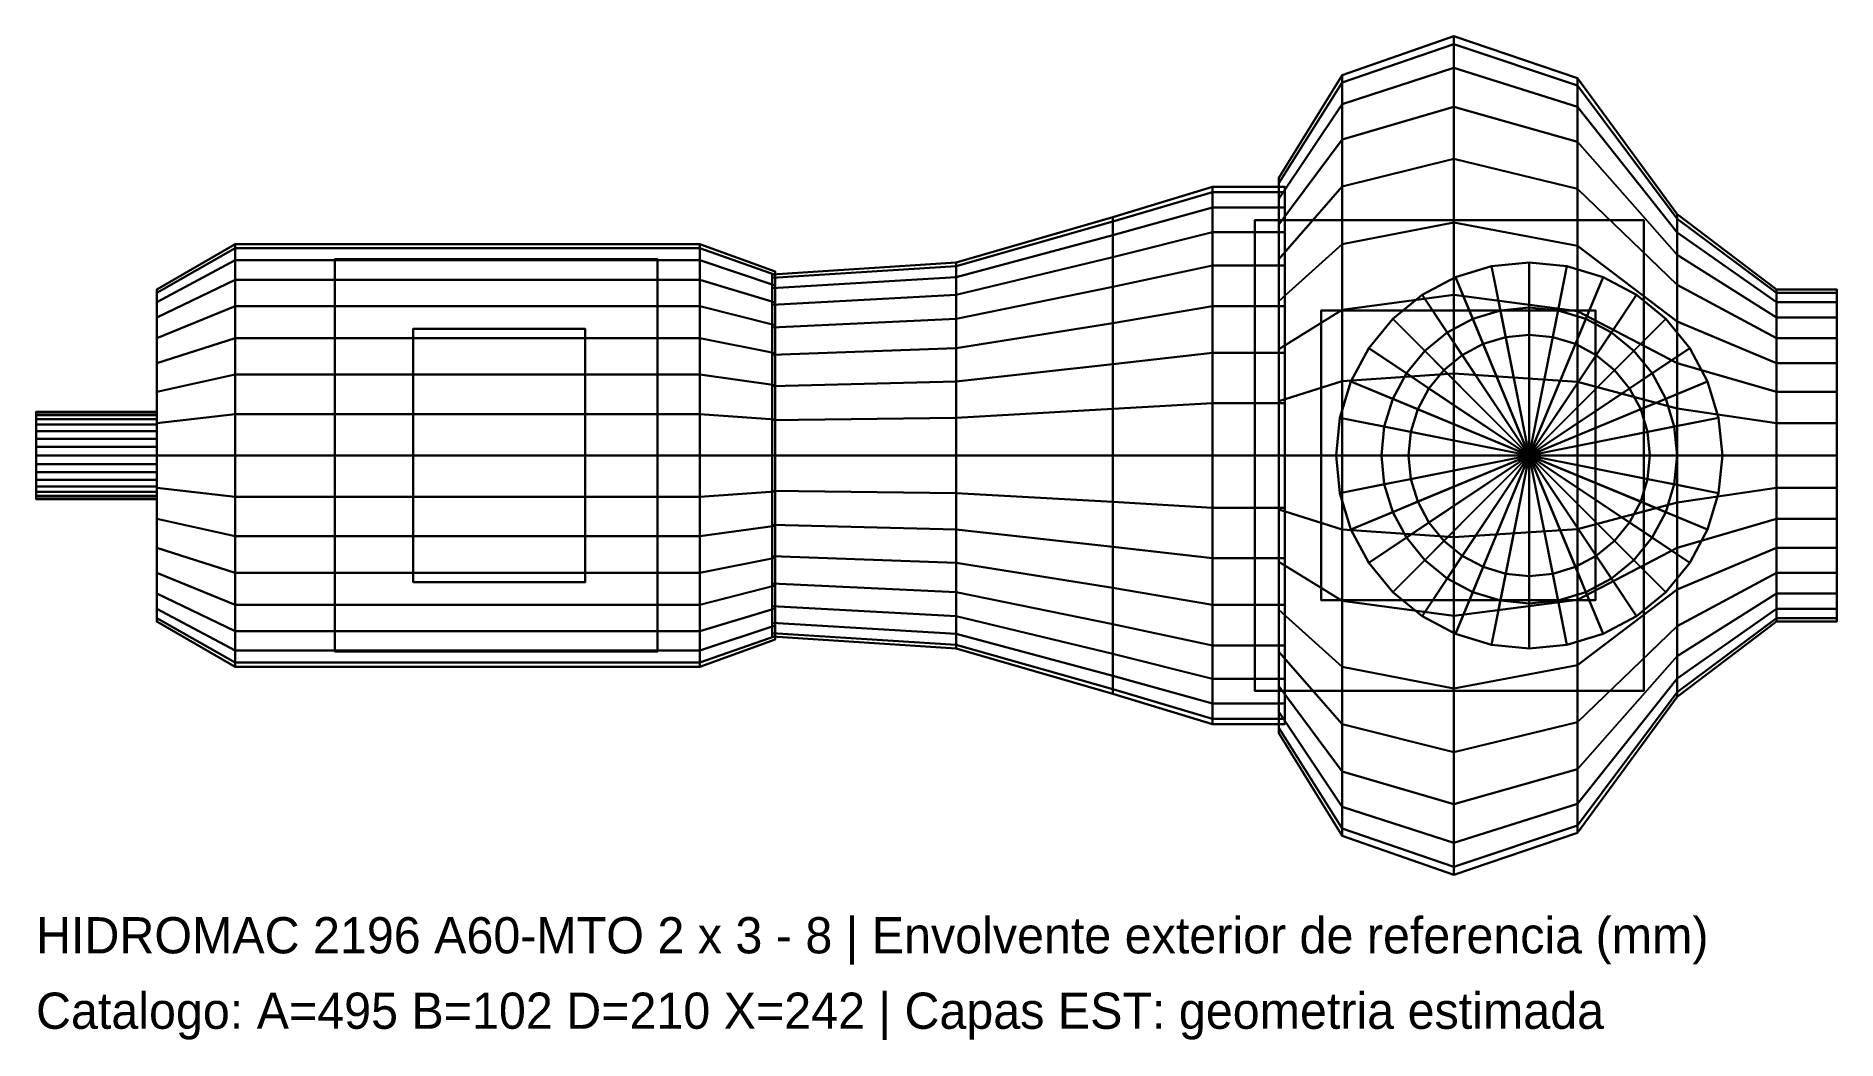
# Model space of a CAD drawing. Header units: millimetres. Extents: x -495 to 102, y -194 to 139.
import ezdxf

# ---------------------------------------------------------------- set-up
doc = ezdxf.new("R2010")
doc.units = ezdxf.units.MM
for name, color, linetype in [('ADAPTADOR_EST', 4, 'CONTINUOUS'), ('CARCASA_EST', 5, 'CONTINUOUS'), ('DATOS_CATALOGO', 2, 'CONTINUOUS'), ('EJE_REF', 7, 'CONTINUOUS'), ('PATAS_EST', 8, 'CONTINUOUS'), ('SOPORTE_EST', 5, 'CONTINUOUS')]:
    doc.layers.add(name, color=color, linetype=linetype)

msp = doc.modelspace()

# ---------------------------------------------------------------- texts
at = {"layer": 'DATOS_CATALOGO'}
for s, p in [('HIDROMAC 2196 A60-MTO 2 x 3 - 8 | Envolvente exterior de referencia (mm)', (-495, -165)), ('Catalogo: A=495 B=102 D=210 X=242 | Capas EST: geometria estimada', (-495, -190))]:
    msp.add_text(s, height=12, dxfattribs=at).set_placement(p)

# ---------------------------------------------------------------- linework, layer by layer
at = {"layer": 'ADAPTADOR_EST'}
for points in [[(-138, 79, 210), (-138, 77.48204, 225.41214), (-105, 87.28989, 227.36304), (-105, 89, 210)], [(-138, 77.48204, 194.58786), (-138, 79, 210), (-105, 89, 210), (-105, 87.28989, 192.63696)], [(-138, 77.48204, 225.41214), (-138, 72.98648, 240.23199), (-105, 82.22528, 244.05883), (-105, 87.28989, 227.36304)], [(-138, 72.98648, 179.76801), (-138, 77.48204, 194.58786), (-105, 87.28989, 192.63696), (-105, 82.22528, 175.94117)], [(-105, 89, 210), (-105, 87.28989, 227.36304), (-81, 87.28989, 227.36304), (-81, 89, 210)], [(-105, 87.28989, 192.63696), (-105, 89, 210), (-81, 89, 210), (-81, 87.28989, 192.63696)], [(-105, 87.28989, 227.36304), (-105, 82.22528, 244.05883), (-81, 82.22528, 244.05883), (-81, 87.28989, 227.36304)], [(-105, 82.22528, 175.94117), (-105, 87.28989, 192.63696), (-81, 87.28989, 192.63696), (-81, 82.22528, 175.94117)], [(-81, 0, 210), (-81, 89, 210), (-81, 87.28989, 227.36304)], [(-81, 0, 210), (-81, 87.28989, 192.63696), (-81, 89, 210)], [(-81, 0, 210), (-81, 87.28989, 227.36304), (-81, 82.22528, 244.05883)], [(-81, 0, 210), (-81, 82.22528, 175.94117), (-81, 87.28989, 192.63696)], [(-190, 64, 210), (-190, 62.77026, 222.48578), (-138, 77.48204, 225.41214), (-138, 79, 210)], [(-190, 62.77026, 197.51422), (-190, 64, 210), (-138, 79, 210), (-138, 77.48204, 194.58786)], [(-138, 72.98648, 240.23199), (-138, 65.6861, 253.89005), (-105, 74.0008, 259.44575), (-105, 82.22528, 244.05883)], [(-138, 65.6861, 166.10995), (-138, 72.98648, 179.76801), (-105, 82.22528, 175.94117), (-105, 74.0008, 160.55425)], [(-105, 82.22528, 244.05883), (-105, 74.0008, 259.44575), (-81, 74.0008, 259.44575), (-81, 82.22528, 244.05883)], [(-105, 74.0008, 160.55425), (-105, 82.22528, 175.94117), (-81, 82.22528, 175.94117), (-81, 74.0008, 160.55425)], [(-81, 0, 210), (-81, 82.22528, 244.05883), (-81, 74.0008, 259.44575)], [(-81, 0, 210), (-81, 74.0008, 160.55425), (-81, 82.22528, 175.94117)], [(-190, 62.77026, 222.48578), (-190, 59.12829, 234.49174), (-138, 72.98648, 240.23199), (-138, 77.48204, 225.41214)], [(-190, 59.12829, 185.50826), (-190, 62.77026, 197.51422), (-138, 77.48204, 194.58786), (-138, 72.98648, 179.76801)], [(-190, 59.12829, 234.49174), (-190, 53.21406, 245.55649), (-138, 65.6861, 253.89005), (-138, 72.98648, 240.23199)], [(-190, 53.21406, 174.44351), (-190, 59.12829, 185.50826), (-138, 72.98648, 179.76801), (-138, 65.6861, 166.10995)], [(-138, 65.6861, 253.89005), (-138, 55.86144, 265.86144), (-105, 62.9325, 272.9325), (-105, 74.0008, 259.44575)], [(-138, 55.86144, 154.13856), (-138, 65.6861, 166.10995), (-105, 74.0008, 160.55425), (-105, 62.9325, 147.0675)], [(-105, 74.0008, 259.44575), (-105, 62.9325, 272.9325), (-81, 62.9325, 272.9325), (-81, 74.0008, 259.44575)], [(-105, 62.9325, 147.0675), (-105, 74.0008, 160.55425), (-81, 74.0008, 160.55425), (-81, 62.9325, 147.0675)], [(-81, 0, 210), (-81, 74.0008, 259.44575), (-81, 62.9325, 272.9325)], [(-81, 0, 210), (-81, 62.9325, 147.0675), (-81, 74.0008, 160.55425)], [(-190, 53.21406, 245.55649), (-190, 45.25483, 255.25483), (-138, 55.86144, 265.86144), (-138, 65.6861, 253.89005)], [(-190, 45.25483, 164.74517), (-190, 53.21406, 174.44351), (-138, 65.6861, 166.10995), (-138, 55.86144, 154.13856)], [(-251, 60, 210), (-251, 58.84712, 221.70542), (-190, 62.77026, 222.48578), (-190, 64, 210)], [(-251, 58.84712, 198.29458), (-251, 60, 210), (-190, 64, 210), (-190, 62.77026, 197.51422)], [(-251, 58.84712, 221.70542), (-251, 55.43277, 232.96101), (-190, 59.12829, 234.49174), (-190, 62.77026, 222.48578)], [(-251, 55.43277, 187.03899), (-251, 58.84712, 198.29458), (-190, 62.77026, 197.51422), (-190, 59.12829, 185.50826)], [(-251, 0, 210), (-251, 58.84712, 221.70542), (-251, 60, 210)], [(-251, 0, 210), (-251, 60, 210), (-251, 58.84712, 198.29458)], [(-138, 55.86144, 265.86144), (-138, 43.89005, 275.6861), (-105, 49.44575, 284.0008), (-105, 62.9325, 272.9325)], [(-138, 43.89005, 144.3139), (-138, 55.86144, 154.13856), (-105, 62.9325, 147.0675), (-105, 49.44575, 135.9992)], [(-105, 62.9325, 272.9325), (-105, 49.44575, 284.0008), (-81, 49.44575, 284.0008), (-81, 62.9325, 272.9325)], [(-105, 49.44575, 135.9992), (-105, 62.9325, 147.0675), (-81, 62.9325, 147.0675), (-81, 49.44575, 135.9992)], [(-81, 0, 210), (-81, 62.9325, 272.9325), (-81, 49.44575, 284.0008)], [(-81, 0, 210), (-81, 49.44575, 135.9992), (-81, 62.9325, 147.0675)], [(-251, 55.43277, 232.96101), (-251, 49.88818, 243.33421), (-190, 53.21406, 245.55649), (-190, 59.12829, 234.49174)], [(-251, 49.88818, 176.66579), (-251, 55.43277, 187.03899), (-190, 59.12829, 185.50826), (-190, 53.21406, 174.44351)], [(-251, 0, 210), (-251, 55.43277, 232.96101), (-251, 58.84712, 221.70542)], [(-251, 0, 210), (-251, 58.84712, 198.29458), (-251, 55.43277, 187.03899)], [(-251, 0, 210), (-251, 49.88818, 243.33421), (-251, 55.43277, 232.96101)], [(-251, 0, 210), (-251, 55.43277, 187.03899), (-251, 49.88818, 176.66579)], [(-190, 45.25483, 255.25483), (-190, 35.55649, 263.21406), (-138, 43.89005, 275.6861), (-138, 55.86144, 265.86144)], [(-190, 35.55649, 156.78594), (-190, 45.25483, 164.74517), (-138, 55.86144, 154.13856), (-138, 43.89005, 144.3139)], [(-251, 49.88818, 243.33421), (-251, 42.42641, 252.42641), (-190, 45.25483, 255.25483), (-190, 53.21406, 245.55649)], [(-251, 42.42641, 167.57359), (-251, 49.88818, 176.66579), (-190, 53.21406, 174.44351), (-190, 45.25483, 164.74517)], [(-251, 0, 210), (-251, 42.42641, 252.42641), (-251, 49.88818, 243.33421)], [(-251, 0, 210), (-251, 49.88818, 176.66579), (-251, 42.42641, 167.57359)], [(-138, 43.89005, 275.6861), (-138, 30.23199, 282.98648), (-105, 34.05883, 292.22528), (-105, 49.44575, 284.0008)], [(-138, 30.23199, 137.01352), (-138, 43.89005, 144.3139), (-105, 49.44575, 135.9992), (-105, 34.05883, 127.77472)], [(-105, 49.44575, 284.0008), (-105, 34.05883, 292.22528), (-81, 34.05883, 292.22528), (-81, 49.44575, 284.0008)], [(-105, 34.05883, 127.77472), (-105, 49.44575, 135.9992), (-81, 49.44575, 135.9992), (-81, 34.05883, 127.77472)], [(-81, 0, 210), (-81, 49.44575, 284.0008), (-81, 34.05883, 292.22528)], [(-81, 0, 210), (-81, 34.05883, 127.77472), (-81, 49.44575, 135.9992)], [(-251, 42.42641, 252.42641), (-251, 33.33421, 259.88818), (-190, 35.55649, 263.21406), (-190, 45.25483, 255.25483)], [(-251, 33.33421, 160.11182), (-251, 42.42641, 167.57359), (-190, 45.25483, 164.74517), (-190, 35.55649, 156.78594)], [(-251, 0, 210), (-251, 33.33421, 259.88818), (-251, 42.42641, 252.42641)], [(-251, 0, 210), (-251, 42.42641, 167.57359), (-251, 33.33421, 160.11182)], [(-190, 35.55649, 263.21406), (-190, 24.49174, 269.12829), (-138, 30.23199, 282.98648), (-138, 43.89005, 275.6861)], [(-190, 24.49174, 150.87171), (-190, 35.55649, 156.78594), (-138, 43.89005, 144.3139), (-138, 30.23199, 137.01352)], [(-251, 33.33421, 259.88818), (-251, 22.96101, 265.43277), (-190, 24.49174, 269.12829), (-190, 35.55649, 263.21406)], [(-251, 22.96101, 154.56723), (-251, 33.33421, 160.11182), (-190, 35.55649, 156.78594), (-190, 24.49174, 150.87171)], [(-251, 0, 210), (-251, 22.96101, 265.43277), (-251, 33.33421, 259.88818)], [(-251, 0, 210), (-251, 33.33421, 160.11182), (-251, 22.96101, 154.56723)], [(-190, 24.49174, 269.12829), (-190, 12.48578, 272.77026), (-138, 15.41214, 287.48204), (-138, 30.23199, 282.98648)], [(-190, 12.48578, 147.22974), (-190, 24.49174, 150.87171), (-138, 30.23199, 137.01352), (-138, 15.41214, 132.51796)], [(-138, 30.23199, 282.98648), (-138, 15.41214, 287.48204), (-105, 17.36304, 297.28989), (-105, 34.05883, 292.22528)], [(-138, 15.41214, 132.51796), (-138, 30.23199, 137.01352), (-105, 34.05883, 127.77472), (-105, 17.36304, 122.71011)], [(-105, 34.05883, 292.22528), (-105, 17.36304, 297.28989), (-81, 17.36304, 297.28989), (-81, 34.05883, 292.22528)], [(-105, 17.36304, 122.71011), (-105, 34.05883, 127.77472), (-81, 34.05883, 127.77472), (-81, 17.36304, 122.71011)], [(-81, 0, 210), (-81, 34.05883, 292.22528), (-81, 17.36304, 297.28989)], [(-81, 0, 210), (-81, 17.36304, 122.71011), (-81, 34.05883, 127.77472)], [(-251, 22.96101, 265.43277), (-251, 11.70542, 268.84712), (-190, 12.48578, 272.77026), (-190, 24.49174, 269.12829)], [(-251, 11.70542, 151.15288), (-251, 22.96101, 154.56723), (-190, 24.49174, 150.87171), (-190, 12.48578, 147.22974)], [(-251, 0, 210), (-251, 11.70542, 268.84712), (-251, 22.96101, 265.43277)], [(-251, 0, 210), (-251, 22.96101, 154.56723), (-251, 11.70542, 151.15288)], [(-251, 11.70542, 268.84712), (-251, 0, 270), (-190, 0, 274), (-190, 12.48578, 272.77026)], [(-251, 0, 150), (-251, 11.70542, 151.15288), (-190, 12.48578, 147.22974), (-190, 0, 146)], [(-190, 12.48578, 272.77026), (-190, 0, 274), (-138, 0, 289), (-138, 15.41214, 287.48204)], [(-190, 0, 146), (-190, 12.48578, 147.22974), (-138, 15.41214, 132.51796), (-138, 0, 131)], [(-138, 15.41214, 287.48204), (-138, 0, 289), (-105, 0, 299), (-105, 17.36304, 297.28989)], [(-138, 0, 131), (-138, 15.41214, 132.51796), (-105, 17.36304, 122.71011), (-105, 0, 121)], [(-105, 17.36304, 297.28989), (-105, 0, 299), (-81, 0, 299), (-81, 17.36304, 297.28989)], [(-105, 0, 121), (-105, 17.36304, 122.71011), (-81, 17.36304, 122.71011), (-81, 0, 121)], [(-81, 0, 210), (-81, 17.36304, 297.28989), (-81, 0, 299)], [(-81, 0, 210), (-81, 0, 121), (-81, 17.36304, 122.71011)], [(-251, 0, 210), (-251, 0, 270), (-251, 11.70542, 268.84712)], [(-251, 0, 210), (-251, 11.70542, 151.15288), (-251, 0, 150)], [(-251, 0, 270), (-251, -11.70542, 268.84712), (-190, -12.48578, 272.77026), (-190, 0, 274)], [(-251, 0, 210), (-251, -11.70542, 268.84712), (-251, 0, 270)], [(-251, 0, 210), (-251, -22.96101, 265.43277), (-251, -11.70542, 268.84712)], [(-251, 0, 210), (-251, -33.33421, 259.88818), (-251, -22.96101, 265.43277)], [(-251, 0, 210), (-251, -42.42641, 252.42641), (-251, -33.33421, 259.88818)], [(-251, 0, 210), (-251, -49.88818, 243.33421), (-251, -42.42641, 252.42641)], [(-251, 0, 210), (-251, -55.43277, 232.96101), (-251, -49.88818, 243.33421)], [(-251, 0, 210), (-251, -58.84712, 221.70542), (-251, -55.43277, 232.96101)], [(-251, 0, 210), (-251, -60, 210), (-251, -58.84712, 221.70542)], [(-251, 0, 210), (-251, -58.84712, 198.29458), (-251, -60, 210)], [(-251, 0, 210), (-251, -55.43277, 187.03899), (-251, -58.84712, 198.29458)], [(-251, 0, 210), (-251, -49.88818, 176.66579), (-251, -55.43277, 187.03899)], [(-251, 0, 210), (-251, -42.42641, 167.57359), (-251, -49.88818, 176.66579)], [(-251, 0, 210), (-251, -33.33421, 160.11182), (-251, -42.42641, 167.57359)], [(-251, 0, 210), (-251, -22.96101, 154.56723), (-251, -33.33421, 160.11182)], [(-251, 0, 210), (-251, -11.70542, 151.15288), (-251, -22.96101, 154.56723)], [(-251, -11.70542, 151.15288), (-251, 0, 150), (-190, 0, 146), (-190, -12.48578, 147.22974)], [(-251, 0, 210), (-251, 0, 150), (-251, -11.70542, 151.15288)], [(-190, 0, 274), (-190, -12.48578, 272.77026), (-138, -15.41214, 287.48204), (-138, 0, 289)], [(-190, -12.48578, 147.22974), (-190, 0, 146), (-138, 0, 131), (-138, -15.41214, 132.51796)], [(-138, 0, 289), (-138, -15.41214, 287.48204), (-105, -17.36304, 297.28989), (-105, 0, 299)], [(-138, -15.41214, 132.51796), (-138, 0, 131), (-105, 0, 121), (-105, -17.36304, 122.71011)], [(-105, 0, 299), (-105, -17.36304, 297.28989), (-81, -17.36304, 297.28989), (-81, 0, 299)], [(-105, -17.36304, 122.71011), (-105, 0, 121), (-81, 0, 121), (-81, -17.36304, 122.71011)], [(-81, 0, 210), (-81, 0, 299), (-81, -17.36304, 297.28989)], [(-81, 0, 210), (-81, -17.36304, 297.28989), (-81, -34.05883, 292.22528)], [(-81, 0, 210), (-81, -34.05883, 292.22528), (-81, -49.44575, 284.0008)], [(-81, 0, 210), (-81, -49.44575, 284.0008), (-81, -62.9325, 272.9325)], [(-81, 0, 210), (-81, -62.9325, 272.9325), (-81, -74.0008, 259.44575)], [(-81, 0, 210), (-81, -74.0008, 259.44575), (-81, -82.22528, 244.05883)], [(-81, 0, 210), (-81, -82.22528, 244.05883), (-81, -87.28989, 227.36304)], [(-81, 0, 210), (-81, -87.28989, 227.36304), (-81, -89, 210)], [(-81, 0, 210), (-81, -89, 210), (-81, -87.28989, 192.63696)], [(-81, 0, 210), (-81, -87.28989, 192.63696), (-81, -82.22528, 175.94117)], [(-81, 0, 210), (-81, -82.22528, 175.94117), (-81, -74.0008, 160.55425)], [(-81, 0, 210), (-81, -74.0008, 160.55425), (-81, -62.9325, 147.0675)], [(-81, 0, 210), (-81, -62.9325, 147.0675), (-81, -49.44575, 135.9992)], [(-81, 0, 210), (-81, -49.44575, 135.9992), (-81, -34.05883, 127.77472)], [(-81, 0, 210), (-81, -34.05883, 127.77472), (-81, -17.36304, 122.71011)], [(-81, 0, 210), (-81, -17.36304, 122.71011), (-81, 0, 121)], [(-251, -11.70542, 268.84712), (-251, -22.96101, 265.43277), (-190, -24.49174, 269.12829), (-190, -12.48578, 272.77026)], [(-251, -22.96101, 154.56723), (-251, -11.70542, 151.15288), (-190, -12.48578, 147.22974), (-190, -24.49174, 150.87171)], [(-190, -12.48578, 272.77026), (-190, -24.49174, 269.12829), (-138, -30.23199, 282.98648), (-138, -15.41214, 287.48204)], [(-190, -24.49174, 150.87171), (-190, -12.48578, 147.22974), (-138, -15.41214, 132.51796), (-138, -30.23199, 137.01352)], [(-138, -15.41214, 287.48204), (-138, -30.23199, 282.98648), (-105, -34.05883, 292.22528), (-105, -17.36304, 297.28989)], [(-138, -30.23199, 137.01352), (-138, -15.41214, 132.51796), (-105, -17.36304, 122.71011), (-105, -34.05883, 127.77472)], [(-105, -17.36304, 297.28989), (-105, -34.05883, 292.22528), (-81, -34.05883, 292.22528), (-81, -17.36304, 297.28989)], [(-105, -34.05883, 127.77472), (-105, -17.36304, 122.71011), (-81, -17.36304, 122.71011), (-81, -34.05883, 127.77472)], [(-251, -22.96101, 265.43277), (-251, -33.33421, 259.88818), (-190, -35.55649, 263.21406), (-190, -24.49174, 269.12829)], [(-251, -33.33421, 160.11182), (-251, -22.96101, 154.56723), (-190, -24.49174, 150.87171), (-190, -35.55649, 156.78594)], [(-190, -24.49174, 269.12829), (-190, -35.55649, 263.21406), (-138, -43.89005, 275.6861), (-138, -30.23199, 282.98648)], [(-190, -35.55649, 156.78594), (-190, -24.49174, 150.87171), (-138, -30.23199, 137.01352), (-138, -43.89005, 144.3139)], [(-251, -33.33421, 259.88818), (-251, -42.42641, 252.42641), (-190, -45.25483, 255.25483), (-190, -35.55649, 263.21406)], [(-251, -42.42641, 167.57359), (-251, -33.33421, 160.11182), (-190, -35.55649, 156.78594), (-190, -45.25483, 164.74517)], [(-190, -35.55649, 263.21406), (-190, -45.25483, 255.25483), (-138, -55.86144, 265.86144), (-138, -43.89005, 275.6861)], [(-190, -45.25483, 164.74517), (-190, -35.55649, 156.78594), (-138, -43.89005, 144.3139), (-138, -55.86144, 154.13856)], [(-138, -30.23199, 282.98648), (-138, -43.89005, 275.6861), (-105, -49.44575, 284.0008), (-105, -34.05883, 292.22528)], [(-138, -43.89005, 144.3139), (-138, -30.23199, 137.01352), (-105, -34.05883, 127.77472), (-105, -49.44575, 135.9992)], [(-105, -34.05883, 292.22528), (-105, -49.44575, 284.0008), (-81, -49.44575, 284.0008), (-81, -34.05883, 292.22528)], [(-105, -49.44575, 135.9992), (-105, -34.05883, 127.77472), (-81, -34.05883, 127.77472), (-81, -49.44575, 135.9992)], [(-251, -42.42641, 252.42641), (-251, -49.88818, 243.33421), (-190, -53.21406, 245.55649), (-190, -45.25483, 255.25483)], [(-251, -49.88818, 176.66579), (-251, -42.42641, 167.57359), (-190, -45.25483, 164.74517), (-190, -53.21406, 174.44351)], [(-190, -45.25483, 255.25483), (-190, -53.21406, 245.55649), (-138, -65.6861, 253.89005), (-138, -55.86144, 265.86144)], [(-190, -53.21406, 174.44351), (-190, -45.25483, 164.74517), (-138, -55.86144, 154.13856), (-138, -65.6861, 166.10995)], [(-138, -43.89005, 275.6861), (-138, -55.86144, 265.86144), (-105, -62.9325, 272.9325), (-105, -49.44575, 284.0008)], [(-138, -55.86144, 154.13856), (-138, -43.89005, 144.3139), (-105, -49.44575, 135.9992), (-105, -62.9325, 147.0675)], [(-251, -49.88818, 243.33421), (-251, -55.43277, 232.96101), (-190, -59.12829, 234.49174), (-190, -53.21406, 245.55649)], [(-251, -55.43277, 187.03899), (-251, -49.88818, 176.66579), (-190, -53.21406, 174.44351), (-190, -59.12829, 185.50826)], [(-190, -53.21406, 245.55649), (-190, -59.12829, 234.49174), (-138, -72.98648, 240.23199), (-138, -65.6861, 253.89005)], [(-190, -59.12829, 185.50826), (-190, -53.21406, 174.44351), (-138, -65.6861, 166.10995), (-138, -72.98648, 179.76801)], [(-105, -49.44575, 284.0008), (-105, -62.9325, 272.9325), (-81, -62.9325, 272.9325), (-81, -49.44575, 284.0008)], [(-105, -62.9325, 147.0675), (-105, -49.44575, 135.9992), (-81, -49.44575, 135.9992), (-81, -62.9325, 147.0675)], [(-251, -55.43277, 232.96101), (-251, -58.84712, 221.70542), (-190, -62.77026, 222.48578), (-190, -59.12829, 234.49174)], [(-251, -58.84712, 198.29458), (-251, -55.43277, 187.03899), (-190, -59.12829, 185.50826), (-190, -62.77026, 197.51422)], [(-251, -58.84712, 221.70542), (-251, -60, 210), (-190, -64, 210), (-190, -62.77026, 222.48578)], [(-251, -60, 210), (-251, -58.84712, 198.29458), (-190, -62.77026, 197.51422), (-190, -64, 210)], [(-190, -59.12829, 234.49174), (-190, -62.77026, 222.48578), (-138, -77.48204, 225.41214), (-138, -72.98648, 240.23199)], [(-190, -62.77026, 197.51422), (-190, -59.12829, 185.50826), (-138, -72.98648, 179.76801), (-138, -77.48204, 194.58786)], [(-138, -55.86144, 265.86144), (-138, -65.6861, 253.89005), (-105, -74.0008, 259.44575), (-105, -62.9325, 272.9325)], [(-138, -65.6861, 166.10995), (-138, -55.86144, 154.13856), (-105, -62.9325, 147.0675), (-105, -74.0008, 160.55425)], [(-190, -62.77026, 222.48578), (-190, -64, 210), (-138, -79, 210), (-138, -77.48204, 225.41214)], [(-190, -64, 210), (-190, -62.77026, 197.51422), (-138, -77.48204, 194.58786), (-138, -79, 210)], [(-105, -62.9325, 272.9325), (-105, -74.0008, 259.44575), (-81, -74.0008, 259.44575), (-81, -62.9325, 272.9325)], [(-105, -74.0008, 160.55425), (-105, -62.9325, 147.0675), (-81, -62.9325, 147.0675), (-81, -74.0008, 160.55425)], [(-138, -65.6861, 253.89005), (-138, -72.98648, 240.23199), (-105, -82.22528, 244.05883), (-105, -74.0008, 259.44575)], [(-138, -72.98648, 179.76801), (-138, -65.6861, 166.10995), (-105, -74.0008, 160.55425), (-105, -82.22528, 175.94117)], [(-138, -72.98648, 240.23199), (-138, -77.48204, 225.41214), (-105, -87.28989, 227.36304), (-105, -82.22528, 244.05883)], [(-138, -77.48204, 194.58786), (-138, -72.98648, 179.76801), (-105, -82.22528, 175.94117), (-105, -87.28989, 192.63696)], [(-138, -77.48204, 225.41214), (-138, -79, 210), (-105, -89, 210), (-105, -87.28989, 227.36304)], [(-138, -79, 210), (-138, -77.48204, 194.58786), (-105, -87.28989, 192.63696), (-105, -89, 210)], [(-105, -74.0008, 259.44575), (-105, -82.22528, 244.05883), (-81, -82.22528, 244.05883), (-81, -74.0008, 259.44575)], [(-105, -82.22528, 175.94117), (-105, -74.0008, 160.55425), (-81, -74.0008, 160.55425), (-81, -82.22528, 175.94117)], [(-105, -82.22528, 244.05883), (-105, -87.28989, 227.36304), (-81, -87.28989, 227.36304), (-81, -82.22528, 244.05883)], [(-105, -87.28989, 192.63696), (-105, -82.22528, 175.94117), (-81, -82.22528, 175.94117), (-81, -87.28989, 192.63696)], [(-105, -87.28989, 227.36304), (-105, -89, 210), (-81, -89, 210), (-81, -87.28989, 227.36304)], [(-105, -89, 210), (-105, -87.28989, 192.63696), (-81, -87.28989, 192.63696), (-81, -89, 210)]]:
    msp.add_3dface(points, dxfattribs=at)
at = {"layer": 'CARCASA_EST'}
for points in [[(-62, 126, 210), (-62, 123.57895, 234.58138), (-25, 136.32915, 237.11755), (-25, 139, 210)], [(-62, 123.57895, 185.41862), (-62, 126, 210), (-25, 139, 210), (-25, 136.32915, 182.88245)], [(-25, 139, 210), (-25, 136.32915, 237.11755), (16, 122.59816, 234.38629), (16, 125, 210)], [(-25, 136.32915, 182.88245), (-25, 139, 210), (16, 125, 210), (16, 122.59816, 185.61371)], [(-62, 123.57895, 234.58138), (-62, 116.40882, 258.21811), (-25, 128.41926, 263.193), (-25, 136.32915, 237.11755)], [(-62, 116.40882, 161.78189), (-62, 123.57895, 185.41862), (-25, 136.32915, 182.88245), (-25, 128.41926, 156.807)], [(-25, 136.32915, 237.11755), (-25, 128.41926, 263.193), (16, 115.48494, 257.83543), (16, 122.59816, 234.38629)], [(-25, 128.41926, 156.807), (-25, 136.32915, 182.88245), (16, 122.59816, 185.61371), (16, 115.48494, 162.16457)], [(-83, 92, 210), (-83, 90.23225, 227.94831), (-62, 123.57895, 234.58138), (-62, 126, 210)], [(-83, 90.23225, 192.05169), (-83, 92, 210), (-62, 126, 210), (-62, 123.57895, 185.41862)], [(-62, 116.40882, 258.21811), (-62, 104.76517, 280.00185), (-25, 115.57428, 287.22426), (-25, 128.41926, 263.193)], [(-62, 104.76517, 139.99815), (-62, 116.40882, 161.78189), (-25, 128.41926, 156.807), (-25, 115.57428, 132.77574)], [(-25, 128.41926, 263.193), (-25, 115.57428, 287.22426), (16, 103.9337, 279.44628), (16, 115.48494, 257.83543)], [(-25, 115.57428, 132.77574), (-25, 128.41926, 156.807), (16, 115.48494, 162.16457), (16, 103.9337, 140.55372)], [(-83, 90.23225, 227.94831), (-83, 84.99692, 245.20688), (-62, 116.40882, 258.21811), (-62, 123.57895, 234.58138)], [(-83, 84.99692, 174.79312), (-83, 90.23225, 192.05169), (-62, 123.57895, 185.41862), (-62, 116.40882, 161.78189)], [(16, 125, 210), (16, 122.59816, 234.38629), (49, 78.46282, 225.60723), (49, 80, 210)], [(16, 122.59816, 185.61371), (16, 125, 210), (49, 80, 210), (49, 78.46282, 194.39277)], [(16, 122.59816, 234.38629), (16, 115.48494, 257.83543), (49, 73.91036, 240.61467), (49, 78.46282, 225.60723)], [(16, 115.48494, 162.16457), (16, 122.59816, 185.61371), (49, 78.46282, 194.39277), (49, 73.91036, 179.38533)], [(-83, 84.99692, 245.20688), (-83, 76.4952, 261.11246), (-62, 104.76517, 280.00185), (-62, 116.40882, 258.21811)], [(-83, 76.4952, 158.88754), (-83, 84.99692, 174.79312), (-62, 116.40882, 161.78189), (-62, 104.76517, 139.99815)], [(-62, 104.76517, 280.00185), (-62, 89.09545, 299.09545), (-25, 98.28784, 308.28784), (-25, 115.57428, 287.22426)], [(-62, 89.09545, 120.90455), (-62, 104.76517, 139.99815), (-25, 115.57428, 132.77574), (-25, 98.28784, 111.71216)], [(-25, 115.57428, 287.22426), (-25, 98.28784, 308.28784), (16, 88.38835, 298.38835), (16, 103.9337, 279.44628)], [(-25, 98.28784, 111.71216), (-25, 115.57428, 132.77574), (16, 103.9337, 140.55372), (16, 88.38835, 121.61165)], [(16, 115.48494, 257.83543), (16, 103.9337, 279.44628), (49, 66.51757, 254.44562), (49, 73.91036, 240.61467)], [(16, 103.9337, 140.55372), (16, 115.48494, 162.16457), (49, 73.91036, 179.38533), (49, 66.51757, 165.55438)], [(-83, 76.4952, 261.11246), (-83, 65.05382, 275.05382), (-62, 89.09545, 299.09545), (-62, 104.76517, 280.00185)], [(-83, 65.05382, 144.94618), (-83, 76.4952, 158.88754), (-62, 104.76517, 139.99815), (-62, 89.09545, 120.90455)], [(16, 103.9337, 279.44628), (16, 88.38835, 298.38835), (49, 56.56854, 266.56854), (49, 66.51757, 254.44562)], [(16, 88.38835, 121.61165), (16, 103.9337, 140.55372), (49, 66.51757, 165.55438), (49, 56.56854, 153.43146)], [(-62, 89.09545, 299.09545), (-62, 70.00185, 314.76517), (-25, 77.22426, 325.57428), (-25, 98.28784, 308.28784)], [(-62, 70.00185, 105.23483), (-62, 89.09545, 120.90455), (-25, 98.28784, 111.71216), (-25, 77.22426, 94.42572)], [(-25, 98.28784, 308.28784), (-25, 77.22426, 325.57428), (16, 69.44628, 313.9337), (16, 88.38835, 298.38835)], [(-25, 77.22426, 94.42572), (-25, 98.28784, 111.71216), (16, 88.38835, 121.61165), (16, 69.44628, 106.0663)], [(-83, 0, 210), (-83, 90.23225, 227.94831), (-83, 92, 210)], [(-83, 0, 210), (-83, 92, 210), (-83, 90.23225, 192.05169)], [(-83, 0, 210), (-83, 84.99692, 245.20688), (-83, 90.23225, 227.94831)], [(-83, 0, 210), (-83, 90.23225, 192.05169), (-83, 84.99692, 174.79312)], [(-83, 65.05382, 275.05382), (-83, 51.11246, 286.4952), (-62, 70.00185, 314.76517), (-62, 89.09545, 299.09545)], [(-83, 51.11246, 133.5048), (-83, 65.05382, 144.94618), (-62, 89.09545, 120.90455), (-62, 70.00185, 105.23483)], [(-83, 0, 210), (-83, 76.4952, 261.11246), (-83, 84.99692, 245.20688)], [(-83, 0, 210), (-83, 84.99692, 174.79312), (-83, 76.4952, 158.88754)], [(16, 88.38835, 298.38835), (16, 69.44628, 313.9337), (49, 44.44562, 276.51757), (49, 56.56854, 266.56854)], [(16, 69.44628, 106.0663), (16, 88.38835, 121.61165), (49, 56.56854, 153.43146), (49, 44.44562, 143.48243)], [(49, 80, 210), (49, 78.46282, 225.60723), (82, 53.94319, 220.72997), (82, 55, 210)], [(49, 78.46282, 194.39277), (49, 80, 210), (82, 55, 210), (82, 53.94319, 199.27003)], [(49, 78.46282, 225.60723), (49, 73.91036, 240.61467), (82, 50.81337, 231.04759), (82, 53.94319, 220.72997)], [(49, 73.91036, 179.38533), (49, 78.46282, 194.39277), (82, 53.94319, 199.27003), (82, 50.81337, 188.95241)], [(-83, 0, 210), (-83, 65.05382, 275.05382), (-83, 76.4952, 261.11246)], [(-83, 0, 210), (-83, 76.4952, 158.88754), (-83, 65.05382, 144.94618)], [(-62, 70.00185, 314.76517), (-62, 48.21811, 326.40882), (-25, 53.193, 338.41926), (-25, 77.22426, 325.57428)], [(-62, 48.21811, 93.59118), (-62, 70.00185, 105.23483), (-25, 77.22426, 94.42572), (-25, 53.193, 81.58074)], [(-25, 77.22426, 325.57428), (-25, 53.193, 338.41926), (16, 47.83543, 325.48494), (16, 69.44628, 313.9337)], [(-25, 53.193, 81.58074), (-25, 77.22426, 94.42572), (16, 69.44628, 106.0663), (16, 47.83543, 94.51506)], [(49, 73.91036, 240.61467), (49, 66.51757, 254.44562), (82, 45.73083, 240.55636), (82, 50.81337, 231.04759)], [(49, 66.51757, 165.55438), (49, 73.91036, 179.38533), (82, 50.81337, 188.95241), (82, 45.73083, 179.44364)], [(-83, 51.11246, 286.4952), (-83, 35.20688, 294.99692), (-62, 48.21811, 326.40882), (-62, 70.00185, 314.76517)], [(-83, 35.20688, 125.00308), (-83, 51.11246, 133.5048), (-62, 70.00185, 105.23483), (-62, 48.21811, 93.59118)], [(16, 69.44628, 313.9337), (16, 47.83543, 325.48494), (49, 30.61467, 283.91036), (49, 44.44562, 276.51757)], [(16, 47.83543, 94.51506), (16, 69.44628, 106.0663), (49, 44.44562, 143.48243), (49, 30.61467, 136.08964)], [(49, 66.51757, 254.44562), (49, 56.56854, 266.56854), (82, 38.89087, 248.89087), (82, 45.73083, 240.55636)], [(49, 56.56854, 153.43146), (49, 66.51757, 165.55438), (82, 45.73083, 179.44364), (82, 38.89087, 171.10913)], [(-83, 0, 210), (-83, 51.11246, 286.4952), (-83, 65.05382, 275.05382)], [(-83, 0, 210), (-83, 65.05382, 144.94618), (-83, 51.11246, 133.5048)], [(-12.48578, 62.77026, 290), (-24.49174, 59.12829, 290), (-18.75149, 45.2701, 345), (-9.55943, 48.05848, 345)], [(0, 0, 290), (-24.49174, 59.12829, 290), (-12.48578, 62.77026, 290)], [(0, 64, 290), (-12.48578, 62.77026, 290), (-9.55943, 48.05848, 345), (0, 49, 345)], [(0, 0, 290), (-12.48578, 62.77026, 290), (0, 64, 290)], [(12.48578, 62.77026, 290), (0, 64, 290), (0, 49, 345), (9.55943, 48.05848, 345)], [(0, 0, 290), (0, 64, 290), (12.48578, 62.77026, 290)], [(0, 0, 290), (12.48578, 62.77026, 290), (24.49174, 59.12829, 290)], [(24.49174, 59.12829, 290), (12.48578, 62.77026, 290), (9.55943, 48.05848, 345), (18.75149, 45.2701, 345)], [(-24.49174, 59.12829, 290), (-35.55649, 53.21406, 290), (-27.22294, 40.74201, 345), (-18.75149, 45.2701, 345)], [(0, 0, 290), (-35.55649, 53.21406, 290), (-24.49174, 59.12829, 290)], [(0, 0, 290), (24.49174, 59.12829, 290), (35.55649, 53.21406, 290)], [(35.55649, 53.21406, 290), (24.49174, 59.12829, 290), (18.75149, 45.2701, 345), (27.22294, 40.74201, 345)], [(49, 56.56854, 266.56854), (49, 44.44562, 276.51757), (82, 30.55636, 255.73083), (82, 38.89087, 248.89087)], [(49, 44.44562, 143.48243), (49, 56.56854, 153.43146), (82, 38.89087, 171.10913), (82, 30.55636, 164.26917)], [(82, 55, 210), (82, 53.94319, 220.72997), (102, 53.94319, 220.72997), (102, 55, 210)], [(82, 53.94319, 199.27003), (82, 55, 210), (102, 55, 210), (102, 53.94319, 199.27003)], [(82, 53.94319, 220.72997), (82, 50.81337, 231.04759), (102, 50.81337, 231.04759), (102, 53.94319, 220.72997)], [(82, 50.81337, 188.95241), (82, 53.94319, 199.27003), (102, 53.94319, 199.27003), (102, 50.81337, 188.95241)], [(102, 0, 210), (102, 55, 210), (102, 53.94319, 220.72997)], [(102, 0, 210), (102, 53.94319, 199.27003), (102, 55, 210)], [(102, 0, 210), (102, 53.94319, 220.72997), (102, 50.81337, 231.04759)], [(102, 0, 210), (102, 50.81337, 188.95241), (102, 53.94319, 199.27003)], [(-83, 0, 210), (-83, 35.20688, 294.99692), (-83, 51.11246, 286.4952)], [(-83, 0, 210), (-83, 51.11246, 133.5048), (-83, 35.20688, 125.00308)], [(-83, 35.20688, 294.99692), (-83, 17.94831, 300.23225), (-62, 24.58138, 333.57895), (-62, 48.21811, 326.40882)], [(-83, 17.94831, 119.76775), (-83, 35.20688, 125.00308), (-62, 48.21811, 93.59118), (-62, 24.58138, 86.42105)], [(-62, 48.21811, 326.40882), (-62, 24.58138, 333.57895), (-25, 27.11755, 346.32915), (-25, 53.193, 338.41926)], [(-62, 24.58138, 86.42105), (-62, 48.21811, 93.59118), (-25, 53.193, 81.58074), (-25, 27.11755, 73.67085)], [(-35.55649, 53.21406, 290), (-45.25483, 45.25483, 290), (-34.64823, 34.64823, 345), (-27.22294, 40.74201, 345)], [(0, 0, 290), (-45.25483, 45.25483, 290), (-35.55649, 53.21406, 290)], [(-25, 53.193, 338.41926), (-25, 27.11755, 346.32915), (16, 24.38629, 332.59816), (16, 47.83543, 325.48494)], [(-25, 27.11755, 73.67085), (-25, 53.193, 81.58074), (16, 47.83543, 94.51506), (16, 24.38629, 87.40184)], [(-9.55943, 48.05848, 345), (-18.75149, 45.2701, 345), (-15.30734, 36.95518, 433), (-7.80361, 39.23141, 433)], [(0, 49, 345), (-9.55943, 48.05848, 345), (-7.80361, 39.23141, 433), (0, 40, 433)], [(0, 0, 290), (35.55649, 53.21406, 290), (45.25483, 45.25483, 290)], [(9.55943, 48.05848, 345), (0, 49, 345), (0, 40, 433), (7.80361, 39.23141, 433)], [(18.75149, 45.2701, 345), (9.55943, 48.05848, 345), (7.80361, 39.23141, 433), (15.30734, 36.95518, 433)], [(16, 47.83543, 325.48494), (16, 24.38629, 332.59816), (49, 15.60723, 288.46282), (49, 30.61467, 283.91036)], [(16, 24.38629, 87.40184), (16, 47.83543, 94.51506), (49, 30.61467, 136.08964), (49, 15.60723, 131.53718)], [(45.25483, 45.25483, 290), (35.55649, 53.21406, 290), (27.22294, 40.74201, 345), (34.64823, 34.64823, 345)], [(82, 50.81337, 231.04759), (82, 45.73083, 240.55636), (102, 45.73083, 240.55636), (102, 50.81337, 231.04759)], [(82, 45.73083, 179.44364), (82, 50.81337, 188.95241), (102, 50.81337, 188.95241), (102, 45.73083, 179.44364)], [(102, 0, 210), (102, 50.81337, 231.04759), (102, 45.73083, 240.55636)], [(102, 0, 210), (102, 45.73083, 179.44364), (102, 50.81337, 188.95241)], [(-45.25483, 45.25483, 290), (-53.21406, 35.55649, 290), (-40.74201, 27.22294, 345), (-34.64823, 34.64823, 345)], [(0, 0, 290), (-53.21406, 35.55649, 290), (-45.25483, 45.25483, 290)], [(-18.75149, 45.2701, 345), (-27.22294, 40.74201, 345), (-22.22281, 33.25878, 433), (-15.30734, 36.95518, 433)], [(0, 0, 290), (45.25483, 45.25483, 290), (53.21406, 35.55649, 290)], [(27.22294, 40.74201, 345), (18.75149, 45.2701, 345), (15.30734, 36.95518, 433), (22.22281, 33.25878, 433)], [(53.21406, 35.55649, 290), (45.25483, 45.25483, 290), (34.64823, 34.64823, 345), (40.74201, 27.22294, 345)], [(49, 44.44562, 276.51757), (49, 30.61467, 283.91036), (82, 21.04759, 260.81337), (82, 30.55636, 255.73083)], [(49, 30.61467, 136.08964), (49, 44.44562, 143.48243), (82, 30.55636, 164.26917), (82, 21.04759, 159.18663)], [(82, 45.73083, 240.55636), (82, 38.89087, 248.89087), (102, 38.89087, 248.89087), (102, 45.73083, 240.55636)], [(82, 38.89087, 171.10913), (82, 45.73083, 179.44364), (102, 45.73083, 179.44364), (102, 38.89087, 171.10913)], [(102, 0, 210), (102, 45.73083, 240.55636), (102, 38.89087, 248.89087)], [(102, 0, 210), (102, 38.89087, 171.10913), (102, 45.73083, 179.44364)], [(-27.22294, 40.74201, 345), (-34.64823, 34.64823, 345), (-28.28427, 28.28427, 433), (-22.22281, 33.25878, 433)], [(-15.30734, 36.95518, 433), (-22.22281, 33.25878, 433), (-22.22281, 33.25878, 452), (-15.30734, 36.95518, 452)], [(0, 0, 452), (-15.30734, 36.95518, 452), (-22.22281, 33.25878, 452)], [(-7.80361, 39.23141, 433), (-15.30734, 36.95518, 433), (-15.30734, 36.95518, 452), (-7.80361, 39.23141, 452)], [(0, 0, 452), (-7.80361, 39.23141, 452), (-15.30734, 36.95518, 452)], [(0, 40, 433), (-7.80361, 39.23141, 433), (-7.80361, 39.23141, 452), (0, 40, 452)], [(0, 0, 452), (0, 40, 452), (-7.80361, 39.23141, 452)], [(7.80361, 39.23141, 433), (0, 40, 433), (0, 40, 452), (7.80361, 39.23141, 452)], [(0, 0, 452), (7.80361, 39.23141, 452), (0, 40, 452)], [(0, 0, 452), (15.30734, 36.95518, 452), (7.80361, 39.23141, 452)], [(0, 0, 452), (22.22281, 33.25878, 452), (15.30734, 36.95518, 452)], [(15.30734, 36.95518, 433), (7.80361, 39.23141, 433), (7.80361, 39.23141, 452), (15.30734, 36.95518, 452)], [(22.22281, 33.25878, 433), (15.30734, 36.95518, 433), (15.30734, 36.95518, 452), (22.22281, 33.25878, 452)], [(34.64823, 34.64823, 345), (27.22294, 40.74201, 345), (22.22281, 33.25878, 433), (28.28427, 28.28427, 433)], [(82, 38.89087, 248.89087), (82, 30.55636, 255.73083), (102, 30.55636, 255.73083), (102, 38.89087, 248.89087)], [(82, 30.55636, 164.26917), (82, 38.89087, 171.10913), (102, 38.89087, 171.10913), (102, 30.55636, 164.26917)], [(102, 0, 210), (102, 38.89087, 248.89087), (102, 30.55636, 255.73083)], [(102, 0, 210), (102, 30.55636, 164.26917), (102, 38.89087, 171.10913)], [(-83, 0, 210), (-83, 17.94831, 300.23225), (-83, 35.20688, 294.99692)], [(-83, 0, 210), (-83, 35.20688, 125.00308), (-83, 17.94831, 119.76775)], [(-53.21406, 35.55649, 290), (-59.12829, 24.49174, 290), (-45.2701, 18.75149, 345), (-40.74201, 27.22294, 345)], [(0, 0, 290), (-59.12829, 24.49174, 290), (-53.21406, 35.55649, 290)], [(-34.64823, 34.64823, 345), (-40.74201, 27.22294, 345), (-33.25878, 22.22281, 433), (-28.28427, 28.28427, 433)], [(-22.22281, 33.25878, 433), (-28.28427, 28.28427, 433), (-28.28427, 28.28427, 452), (-22.22281, 33.25878, 452)], [(0, 0, 452), (-22.22281, 33.25878, 452), (-28.28427, 28.28427, 452)], [(0, 0, 290), (53.21406, 35.55649, 290), (59.12829, 24.49174, 290)], [(0, 0, 452), (28.28427, 28.28427, 452), (22.22281, 33.25878, 452)], [(28.28427, 28.28427, 433), (22.22281, 33.25878, 433), (22.22281, 33.25878, 452), (28.28427, 28.28427, 452)], [(40.74201, 27.22294, 345), (34.64823, 34.64823, 345), (28.28427, 28.28427, 433), (33.25878, 22.22281, 433)], [(59.12829, 24.49174, 290), (53.21406, 35.55649, 290), (40.74201, 27.22294, 345), (45.2701, 18.75149, 345)], [(49, 30.61467, 283.91036), (49, 15.60723, 288.46282), (82, 10.72997, 263.94319), (82, 21.04759, 260.81337)], [(49, 15.60723, 131.53718), (49, 30.61467, 136.08964), (82, 21.04759, 159.18663), (82, 10.72997, 156.05681)], [(82, 30.55636, 255.73083), (82, 21.04759, 260.81337), (102, 21.04759, 260.81337), (102, 30.55636, 255.73083)], [(82, 21.04759, 159.18663), (82, 30.55636, 164.26917), (102, 30.55636, 164.26917), (102, 21.04759, 159.18663)], [(102, 0, 210), (102, 30.55636, 255.73083), (102, 21.04759, 260.81337)], [(102, 0, 210), (102, 21.04759, 159.18663), (102, 30.55636, 164.26917)], [(-83, 17.94831, 300.23225), (-83, 0, 302), (-62, 0, 336), (-62, 24.58138, 333.57895)], [(-83, 0, 118), (-83, 17.94831, 119.76775), (-62, 24.58138, 86.42105), (-62, 0, 84)], [(-59.12829, 24.49174, 290), (-62.77026, 12.48578, 290), (-48.05848, 9.55943, 345), (-45.2701, 18.75149, 345)], [(0, 0, 290), (-62.77026, 12.48578, 290), (-59.12829, 24.49174, 290)], [(-62, 24.58138, 333.57895), (-62, 0, 336), (-25, 0, 349), (-25, 27.11755, 346.32915)], [(-62, 0, 84), (-62, 24.58138, 86.42105), (-25, 27.11755, 73.67085), (-25, 0, 71)], [(-40.74201, 27.22294, 345), (-45.2701, 18.75149, 345), (-36.95518, 15.30734, 433), (-33.25878, 22.22281, 433)], [(-28.28427, 28.28427, 433), (-33.25878, 22.22281, 433), (-33.25878, 22.22281, 452), (-28.28427, 28.28427, 452)], [(0, 0, 452), (-28.28427, 28.28427, 452), (-33.25878, 22.22281, 452)], [(-25, 27.11755, 346.32915), (-25, 0, 349), (16, 0, 335), (16, 24.38629, 332.59816)], [(-25, 0, 71), (-25, 27.11755, 73.67085), (16, 24.38629, 87.40184), (16, 0, 85)], [(0, 0, 452), (33.25878, 22.22281, 452), (28.28427, 28.28427, 452)], [(0, 0, 290), (59.12829, 24.49174, 290), (62.77026, 12.48578, 290)], [(16, 24.38629, 332.59816), (16, 0, 335), (49, 0, 290), (49, 15.60723, 288.46282)], [(16, 0, 85), (16, 24.38629, 87.40184), (49, 15.60723, 131.53718), (49, 0, 130)], [(33.25878, 22.22281, 433), (28.28427, 28.28427, 433), (28.28427, 28.28427, 452), (33.25878, 22.22281, 452)], [(45.2701, 18.75149, 345), (40.74201, 27.22294, 345), (33.25878, 22.22281, 433), (36.95518, 15.30734, 433)], [(62.77026, 12.48578, 290), (59.12829, 24.49174, 290), (45.2701, 18.75149, 345), (48.05848, 9.55943, 345)], [(-83, 0, 210), (-83, 0, 302), (-83, 17.94831, 300.23225)], [(-83, 0, 210), (-83, 17.94831, 119.76775), (-83, 0, 118)], [(-45.2701, 18.75149, 345), (-48.05848, 9.55943, 345), (-39.23141, 7.80361, 433), (-36.95518, 15.30734, 433)], [(-33.25878, 22.22281, 433), (-36.95518, 15.30734, 433), (-36.95518, 15.30734, 452), (-33.25878, 22.22281, 452)], [(0, 0, 452), (-33.25878, 22.22281, 452), (-36.95518, 15.30734, 452)], [(0, 0, 452), (36.95518, 15.30734, 452), (33.25878, 22.22281, 452)], [(36.95518, 15.30734, 433), (33.25878, 22.22281, 433), (33.25878, 22.22281, 452), (36.95518, 15.30734, 452)], [(48.05848, 9.55943, 345), (45.2701, 18.75149, 345), (36.95518, 15.30734, 433), (39.23141, 7.80361, 433)], [(82, 21.04759, 260.81337), (82, 10.72997, 263.94319), (102, 10.72997, 263.94319), (102, 21.04759, 260.81337)], [(82, 10.72997, 156.05681), (82, 21.04759, 159.18663), (102, 21.04759, 159.18663), (102, 10.72997, 156.05681)], [(102, 0, 210), (102, 21.04759, 260.81337), (102, 10.72997, 263.94319)], [(102, 0, 210), (102, 10.72997, 156.05681), (102, 21.04759, 159.18663)], [(-62.77026, 12.48578, 290), (-64, 0, 290), (-49, 0, 345), (-48.05848, 9.55943, 345)], [(0, 0, 290), (-64, 0, 290), (-62.77026, 12.48578, 290)], [(-36.95518, 15.30734, 433), (-39.23141, 7.80361, 433), (-39.23141, 7.80361, 452), (-36.95518, 15.30734, 452)], [(0, 0, 452), (-36.95518, 15.30734, 452), (-39.23141, 7.80361, 452)], [(0, 0, 452), (39.23141, 7.80361, 452), (36.95518, 15.30734, 452)], [(0, 0, 290), (62.77026, 12.48578, 290), (64, 0, 290)], [(39.23141, 7.80361, 433), (36.95518, 15.30734, 433), (36.95518, 15.30734, 452), (39.23141, 7.80361, 452)], [(64, 0, 290), (62.77026, 12.48578, 290), (48.05848, 9.55943, 345), (49, 0, 345)], [(49, 15.60723, 288.46282), (49, 0, 290), (82, 0, 265), (82, 10.72997, 263.94319)], [(49, 0, 130), (49, 15.60723, 131.53718), (82, 10.72997, 156.05681), (82, 0, 155)], [(-48.05848, 9.55943, 345), (-49, 0, 345), (-40, 0, 433), (-39.23141, 7.80361, 433)], [(-39.23141, 7.80361, 433), (-40, 0, 433), (-40, 0, 452), (-39.23141, 7.80361, 452)], [(0, 0, 452), (-39.23141, 7.80361, 452), (-40, 0, 452)], [(0, 0, 452), (40, 0, 452), (39.23141, 7.80361, 452)], [(49, 0, 345), (48.05848, 9.55943, 345), (39.23141, 7.80361, 433), (40, 0, 433)], [(40, 0, 433), (39.23141, 7.80361, 433), (39.23141, 7.80361, 452), (40, 0, 452)], [(82, 10.72997, 263.94319), (82, 0, 265), (102, 0, 265), (102, 10.72997, 263.94319)], [(82, 0, 155), (82, 10.72997, 156.05681), (102, 10.72997, 156.05681), (102, 0, 155)], [(102, 0, 210), (102, 10.72997, 263.94319), (102, 0, 265)], [(102, 0, 210), (102, 0, 155), (102, 10.72997, 156.05681)], [(-83, 0, 302), (-83, -17.94831, 300.23225), (-62, -24.58138, 333.57895), (-62, 0, 336)], [(-83, 0, 210), (-83, -17.94831, 300.23225), (-83, 0, 302)], [(-83, 0, 210), (-83, -35.20688, 294.99692), (-83, -17.94831, 300.23225)], [(-83, 0, 210), (-83, -51.11246, 286.4952), (-83, -35.20688, 294.99692)], [(-83, 0, 210), (-83, -65.05382, 275.05382), (-83, -51.11246, 286.4952)], [(-83, 0, 210), (-83, -76.4952, 261.11246), (-83, -65.05382, 275.05382)], [(-83, 0, 210), (-83, -84.99692, 245.20688), (-83, -76.4952, 261.11246)], [(-83, 0, 210), (-83, -90.23225, 227.94831), (-83, -84.99692, 245.20688)], [(-83, 0, 210), (-83, -92, 210), (-83, -90.23225, 227.94831)], [(-83, 0, 210), (-83, -90.23225, 192.05169), (-83, -92, 210)], [(-83, 0, 210), (-83, -84.99692, 174.79312), (-83, -90.23225, 192.05169)], [(-83, 0, 210), (-83, -76.4952, 158.88754), (-83, -84.99692, 174.79312)], [(-83, 0, 210), (-83, -65.05382, 144.94618), (-83, -76.4952, 158.88754)], [(-83, 0, 210), (-83, -51.11246, 133.5048), (-83, -65.05382, 144.94618)], [(-83, 0, 210), (-83, -35.20688, 125.00308), (-83, -51.11246, 133.5048)], [(-83, 0, 210), (-83, -17.94831, 119.76775), (-83, -35.20688, 125.00308)], [(-83, -17.94831, 119.76775), (-83, 0, 118), (-62, 0, 84), (-62, -24.58138, 86.42105)], [(-83, 0, 210), (-83, 0, 118), (-83, -17.94831, 119.76775)], [(-64, 0, 290), (-62.77026, -12.48578, 290), (-48.05848, -9.55943, 345), (-49, 0, 345)], [(0, 0, 290), (-62.77026, -12.48578, 290), (-64, 0, 290)], [(0, 0, 290), (-59.12829, -24.49174, 290), (-62.77026, -12.48578, 290)], [(-62, 0, 336), (-62, -24.58138, 333.57895), (-25, -27.11755, 346.32915), (-25, 0, 349)], [(-62, -24.58138, 86.42105), (-62, 0, 84), (-25, 0, 71), (-25, -27.11755, 73.67085)], [(0, 0, 290), (-53.21406, -35.55649, 290), (-59.12829, -24.49174, 290)], [(0, 0, 290), (-45.25483, -45.25483, 290), (-53.21406, -35.55649, 290)], [(-49, 0, 345), (-48.05848, -9.55943, 345), (-39.23141, -7.80361, 433), (-40, 0, 433)], [(0, 0, 290), (-35.55649, -53.21406, 290), (-45.25483, -45.25483, 290)], [(-40, 0, 433), (-39.23141, -7.80361, 433), (-39.23141, -7.80361, 452), (-40, 0, 452)], [(0, 0, 452), (-40, 0, 452), (-39.23141, -7.80361, 452)], [(0, 0, 452), (-39.23141, -7.80361, 452), (-36.95518, -15.30734, 452)], [(0, 0, 452), (-36.95518, -15.30734, 452), (-33.25878, -22.22281, 452)], [(0, 0, 290), (-24.49174, -59.12829, 290), (-35.55649, -53.21406, 290)], [(0, 0, 452), (-33.25878, -22.22281, 452), (-28.28427, -28.28427, 452)], [(0, 0, 452), (-28.28427, -28.28427, 452), (-22.22281, -33.25878, 452)], [(-25, 0, 349), (-25, -27.11755, 346.32915), (16, -24.38629, 332.59816), (16, 0, 335)], [(-25, -27.11755, 73.67085), (-25, 0, 71), (16, 0, 85), (16, -24.38629, 87.40184)], [(0, 0, 290), (-12.48578, -62.77026, 290), (-24.49174, -59.12829, 290)], [(0, 0, 452), (-22.22281, -33.25878, 452), (-15.30734, -36.95518, 452)], [(0, 0, 452), (-15.30734, -36.95518, 452), (-7.80361, -39.23141, 452)], [(0, 0, 290), (0, -64, 290), (-12.48578, -62.77026, 290)], [(0, 0, 452), (-7.80361, -39.23141, 452), (0, -40, 452)], [(0, 0, 290), (12.48578, -62.77026, 290), (0, -64, 290)], [(0, 0, 452), (0, -40, 452), (7.80361, -39.23141, 452)], [(0, 0, 290), (24.49174, -59.12829, 290), (12.48578, -62.77026, 290)], [(0, 0, 452), (7.80361, -39.23141, 452), (15.30734, -36.95518, 452)], [(0, 0, 290), (35.55649, -53.21406, 290), (24.49174, -59.12829, 290)], [(0, 0, 452), (15.30734, -36.95518, 452), (22.22281, -33.25878, 452)], [(0, 0, 290), (45.25483, -45.25483, 290), (35.55649, -53.21406, 290)], [(0, 0, 452), (22.22281, -33.25878, 452), (28.28427, -28.28427, 452)], [(0, 0, 290), (53.21406, -35.55649, 290), (45.25483, -45.25483, 290)], [(0, 0, 452), (28.28427, -28.28427, 452), (33.25878, -22.22281, 452)], [(0, 0, 290), (59.12829, -24.49174, 290), (53.21406, -35.55649, 290)], [(0, 0, 452), (33.25878, -22.22281, 452), (36.95518, -15.30734, 452)], [(0, 0, 290), (62.77026, -12.48578, 290), (59.12829, -24.49174, 290)], [(0, 0, 452), (36.95518, -15.30734, 452), (39.23141, -7.80361, 452)], [(0, 0, 290), (64, 0, 290), (62.77026, -12.48578, 290)], [(0, 0, 452), (39.23141, -7.80361, 452), (40, 0, 452)], [(16, 0, 335), (16, -24.38629, 332.59816), (49, -15.60723, 288.46282), (49, 0, 290)], [(16, -24.38629, 87.40184), (16, 0, 85), (49, 0, 130), (49, -15.60723, 131.53718)], [(48.05848, -9.55943, 345), (49, 0, 345), (40, 0, 433), (39.23141, -7.80361, 433)], [(39.23141, -7.80361, 433), (40, 0, 433), (40, 0, 452), (39.23141, -7.80361, 452)], [(62.77026, -12.48578, 290), (64, 0, 290), (49, 0, 345), (48.05848, -9.55943, 345)], [(49, 0, 290), (49, -15.60723, 288.46282), (82, -10.72997, 263.94319), (82, 0, 265)], [(49, -15.60723, 131.53718), (49, 0, 130), (82, 0, 155), (82, -10.72997, 156.05681)], [(82, 0, 265), (82, -10.72997, 263.94319), (102, -10.72997, 263.94319), (102, 0, 265)], [(82, -10.72997, 156.05681), (82, 0, 155), (102, 0, 155), (102, -10.72997, 156.05681)], [(102, 0, 210), (102, 0, 265), (102, -10.72997, 263.94319)], [(102, 0, 210), (102, -10.72997, 263.94319), (102, -21.04759, 260.81337)], [(102, 0, 210), (102, -21.04759, 260.81337), (102, -30.55636, 255.73083)], [(102, 0, 210), (102, -30.55636, 255.73083), (102, -38.89087, 248.89087)], [(102, 0, 210), (102, -38.89087, 248.89087), (102, -45.73083, 240.55636)], [(102, 0, 210), (102, -45.73083, 240.55636), (102, -50.81337, 231.04759)], [(102, 0, 210), (102, -50.81337, 231.04759), (102, -53.94319, 220.72997)], [(102, 0, 210), (102, -53.94319, 220.72997), (102, -55, 210)], [(102, 0, 210), (102, -55, 210), (102, -53.94319, 199.27003)], [(102, 0, 210), (102, -53.94319, 199.27003), (102, -50.81337, 188.95241)], [(102, 0, 210), (102, -50.81337, 188.95241), (102, -45.73083, 179.44364)], [(102, 0, 210), (102, -45.73083, 179.44364), (102, -38.89087, 171.10913)], [(102, 0, 210), (102, -38.89087, 171.10913), (102, -30.55636, 164.26917)], [(102, 0, 210), (102, -30.55636, 164.26917), (102, -21.04759, 159.18663)], [(102, 0, 210), (102, -21.04759, 159.18663), (102, -10.72997, 156.05681)], [(102, 0, 210), (102, -10.72997, 156.05681), (102, 0, 155)], [(-62.77026, -12.48578, 290), (-59.12829, -24.49174, 290), (-45.2701, -18.75149, 345), (-48.05848, -9.55943, 345)], [(-48.05848, -9.55943, 345), (-45.2701, -18.75149, 345), (-36.95518, -15.30734, 433), (-39.23141, -7.80361, 433)], [(-39.23141, -7.80361, 433), (-36.95518, -15.30734, 433), (-36.95518, -15.30734, 452), (-39.23141, -7.80361, 452)], [(45.2701, -18.75149, 345), (48.05848, -9.55943, 345), (39.23141, -7.80361, 433), (36.95518, -15.30734, 433)], [(36.95518, -15.30734, 433), (39.23141, -7.80361, 433), (39.23141, -7.80361, 452), (36.95518, -15.30734, 452)], [(59.12829, -24.49174, 290), (62.77026, -12.48578, 290), (48.05848, -9.55943, 345), (45.2701, -18.75149, 345)], [(49, -15.60723, 288.46282), (49, -30.61467, 283.91036), (82, -21.04759, 260.81337), (82, -10.72997, 263.94319)], [(49, -30.61467, 136.08964), (49, -15.60723, 131.53718), (82, -10.72997, 156.05681), (82, -21.04759, 159.18663)], [(82, -10.72997, 263.94319), (82, -21.04759, 260.81337), (102, -21.04759, 260.81337), (102, -10.72997, 263.94319)], [(82, -21.04759, 159.18663), (82, -10.72997, 156.05681), (102, -10.72997, 156.05681), (102, -21.04759, 159.18663)], [(-45.2701, -18.75149, 345), (-40.74201, -27.22294, 345), (-33.25878, -22.22281, 433), (-36.95518, -15.30734, 433)], [(-36.95518, -15.30734, 433), (-33.25878, -22.22281, 433), (-33.25878, -22.22281, 452), (-36.95518, -15.30734, 452)], [(16, -24.38629, 332.59816), (16, -47.83543, 325.48494), (49, -30.61467, 283.91036), (49, -15.60723, 288.46282)], [(16, -47.83543, 94.51506), (16, -24.38629, 87.40184), (49, -15.60723, 131.53718), (49, -30.61467, 136.08964)], [(40.74201, -27.22294, 345), (45.2701, -18.75149, 345), (36.95518, -15.30734, 433), (33.25878, -22.22281, 433)], [(33.25878, -22.22281, 433), (36.95518, -15.30734, 433), (36.95518, -15.30734, 452), (33.25878, -22.22281, 452)], [(-83, -17.94831, 300.23225), (-83, -35.20688, 294.99692), (-62, -48.21811, 326.40882), (-62, -24.58138, 333.57895)], [(-83, -35.20688, 125.00308), (-83, -17.94831, 119.76775), (-62, -24.58138, 86.42105), (-62, -48.21811, 93.59118)], [(-59.12829, -24.49174, 290), (-53.21406, -35.55649, 290), (-40.74201, -27.22294, 345), (-45.2701, -18.75149, 345)], [(-40.74201, -27.22294, 345), (-34.64823, -34.64823, 345), (-28.28427, -28.28427, 433), (-33.25878, -22.22281, 433)], [(-33.25878, -22.22281, 433), (-28.28427, -28.28427, 433), (-28.28427, -28.28427, 452), (-33.25878, -22.22281, 452)], [(34.64823, -34.64823, 345), (40.74201, -27.22294, 345), (33.25878, -22.22281, 433), (28.28427, -28.28427, 433)], [(28.28427, -28.28427, 433), (33.25878, -22.22281, 433), (33.25878, -22.22281, 452), (28.28427, -28.28427, 452)], [(53.21406, -35.55649, 290), (59.12829, -24.49174, 290), (45.2701, -18.75149, 345), (40.74201, -27.22294, 345)], [(49, -30.61467, 283.91036), (49, -44.44562, 276.51757), (82, -30.55636, 255.73083), (82, -21.04759, 260.81337)], [(49, -44.44562, 143.48243), (49, -30.61467, 136.08964), (82, -21.04759, 159.18663), (82, -30.55636, 164.26917)], [(82, -21.04759, 260.81337), (82, -30.55636, 255.73083), (102, -30.55636, 255.73083), (102, -21.04759, 260.81337)], [(82, -30.55636, 164.26917), (82, -21.04759, 159.18663), (102, -21.04759, 159.18663), (102, -30.55636, 164.26917)], [(-62, -24.58138, 333.57895), (-62, -48.21811, 326.40882), (-25, -53.193, 338.41926), (-25, -27.11755, 346.32915)], [(-62, -48.21811, 93.59118), (-62, -24.58138, 86.42105), (-25, -27.11755, 73.67085), (-25, -53.193, 81.58074)], [(-53.21406, -35.55649, 290), (-45.25483, -45.25483, 290), (-34.64823, -34.64823, 345), (-40.74201, -27.22294, 345)], [(-34.64823, -34.64823, 345), (-27.22294, -40.74201, 345), (-22.22281, -33.25878, 433), (-28.28427, -28.28427, 433)], [(-28.28427, -28.28427, 433), (-22.22281, -33.25878, 433), (-22.22281, -33.25878, 452), (-28.28427, -28.28427, 452)], [(-25, -27.11755, 346.32915), (-25, -53.193, 338.41926), (16, -47.83543, 325.48494), (16, -24.38629, 332.59816)], [(-25, -53.193, 81.58074), (-25, -27.11755, 73.67085), (16, -24.38629, 87.40184), (16, -47.83543, 94.51506)], [(27.22294, -40.74201, 345), (34.64823, -34.64823, 345), (28.28427, -28.28427, 433), (22.22281, -33.25878, 433)], [(22.22281, -33.25878, 433), (28.28427, -28.28427, 433), (28.28427, -28.28427, 452), (22.22281, -33.25878, 452)], [(45.25483, -45.25483, 290), (53.21406, -35.55649, 290), (40.74201, -27.22294, 345), (34.64823, -34.64823, 345)], [(-83, -35.20688, 294.99692), (-83, -51.11246, 286.4952), (-62, -70.00185, 314.76517), (-62, -48.21811, 326.40882)], [(-83, -51.11246, 133.5048), (-83, -35.20688, 125.00308), (-62, -48.21811, 93.59118), (-62, -70.00185, 105.23483)], [(-45.25483, -45.25483, 290), (-35.55649, -53.21406, 290), (-27.22294, -40.74201, 345), (-34.64823, -34.64823, 345)], [(-27.22294, -40.74201, 345), (-18.75149, -45.2701, 345), (-15.30734, -36.95518, 433), (-22.22281, -33.25878, 433)], [(-22.22281, -33.25878, 433), (-15.30734, -36.95518, 433), (-15.30734, -36.95518, 452), (-22.22281, -33.25878, 452)], [(18.75149, -45.2701, 345), (27.22294, -40.74201, 345), (22.22281, -33.25878, 433), (15.30734, -36.95518, 433)], [(15.30734, -36.95518, 433), (22.22281, -33.25878, 433), (22.22281, -33.25878, 452), (15.30734, -36.95518, 452)], [(16, -47.83543, 325.48494), (16, -69.44628, 313.9337), (49, -44.44562, 276.51757), (49, -30.61467, 283.91036)], [(16, -69.44628, 106.0663), (16, -47.83543, 94.51506), (49, -30.61467, 136.08964), (49, -44.44562, 143.48243)], [(35.55649, -53.21406, 290), (45.25483, -45.25483, 290), (34.64823, -34.64823, 345), (27.22294, -40.74201, 345)], [(49, -44.44562, 276.51757), (49, -56.56854, 266.56854), (82, -38.89087, 248.89087), (82, -30.55636, 255.73083)], [(49, -56.56854, 153.43146), (49, -44.44562, 143.48243), (82, -30.55636, 164.26917), (82, -38.89087, 171.10913)], [(82, -30.55636, 255.73083), (82, -38.89087, 248.89087), (102, -38.89087, 248.89087), (102, -30.55636, 255.73083)], [(82, -38.89087, 171.10913), (82, -30.55636, 164.26917), (102, -30.55636, 164.26917), (102, -38.89087, 171.10913)], [(-35.55649, -53.21406, 290), (-24.49174, -59.12829, 290), (-18.75149, -45.2701, 345), (-27.22294, -40.74201, 345)], [(-18.75149, -45.2701, 345), (-9.55943, -48.05848, 345), (-7.80361, -39.23141, 433), (-15.30734, -36.95518, 433)], [(-15.30734, -36.95518, 433), (-7.80361, -39.23141, 433), (-7.80361, -39.23141, 452), (-15.30734, -36.95518, 452)], [(-9.55943, -48.05848, 345), (0, -49, 345), (0, -40, 433), (-7.80361, -39.23141, 433)], [(-7.80361, -39.23141, 433), (0, -40, 433), (0, -40, 452), (-7.80361, -39.23141, 452)], [(0, -49, 345), (9.55943, -48.05848, 345), (7.80361, -39.23141, 433), (0, -40, 433)], [(0, -40, 433), (7.80361, -39.23141, 433), (7.80361, -39.23141, 452), (0, -40, 452)], [(9.55943, -48.05848, 345), (18.75149, -45.2701, 345), (15.30734, -36.95518, 433), (7.80361, -39.23141, 433)], [(7.80361, -39.23141, 433), (15.30734, -36.95518, 433), (15.30734, -36.95518, 452), (7.80361, -39.23141, 452)], [(24.49174, -59.12829, 290), (35.55649, -53.21406, 290), (27.22294, -40.74201, 345), (18.75149, -45.2701, 345)], [(49, -56.56854, 266.56854), (49, -66.51757, 254.44562), (82, -45.73083, 240.55636), (82, -38.89087, 248.89087)], [(49, -66.51757, 165.55438), (49, -56.56854, 153.43146), (82, -38.89087, 171.10913), (82, -45.73083, 179.44364)], [(82, -38.89087, 248.89087), (82, -45.73083, 240.55636), (102, -45.73083, 240.55636), (102, -38.89087, 248.89087)], [(82, -45.73083, 179.44364), (82, -38.89087, 171.10913), (102, -38.89087, 171.10913), (102, -45.73083, 179.44364)], [(-24.49174, -59.12829, 290), (-12.48578, -62.77026, 290), (-9.55943, -48.05848, 345), (-18.75149, -45.2701, 345)], [(12.48578, -62.77026, 290), (24.49174, -59.12829, 290), (18.75149, -45.2701, 345), (9.55943, -48.05848, 345)], [(16, -69.44628, 313.9337), (16, -88.38835, 298.38835), (49, -56.56854, 266.56854), (49, -44.44562, 276.51757)], [(16, -88.38835, 121.61165), (16, -69.44628, 106.0663), (49, -44.44562, 143.48243), (49, -56.56854, 153.43146)], [(49, -66.51757, 254.44562), (49, -73.91036, 240.61467), (82, -50.81337, 231.04759), (82, -45.73083, 240.55636)], [(49, -73.91036, 179.38533), (49, -66.51757, 165.55438), (82, -45.73083, 179.44364), (82, -50.81337, 188.95241)], [(82, -45.73083, 240.55636), (82, -50.81337, 231.04759), (102, -50.81337, 231.04759), (102, -45.73083, 240.55636)], [(82, -50.81337, 188.95241), (82, -45.73083, 179.44364), (102, -45.73083, 179.44364), (102, -50.81337, 188.95241)], [(-83, -51.11246, 286.4952), (-83, -65.05382, 275.05382), (-62, -89.09545, 299.09545), (-62, -70.00185, 314.76517)], [(-83, -65.05382, 144.94618), (-83, -51.11246, 133.5048), (-62, -70.00185, 105.23483), (-62, -89.09545, 120.90455)], [(-62, -48.21811, 326.40882), (-62, -70.00185, 314.76517), (-25, -77.22426, 325.57428), (-25, -53.193, 338.41926)], [(-62, -70.00185, 105.23483), (-62, -48.21811, 93.59118), (-25, -53.193, 81.58074), (-25, -77.22426, 94.42572)], [(-25, -53.193, 338.41926), (-25, -77.22426, 325.57428), (16, -69.44628, 313.9337), (16, -47.83543, 325.48494)], [(-25, -77.22426, 94.42572), (-25, -53.193, 81.58074), (16, -47.83543, 94.51506), (16, -69.44628, 106.0663)], [(-12.48578, -62.77026, 290), (0, -64, 290), (0, -49, 345), (-9.55943, -48.05848, 345)], [(0, -64, 290), (12.48578, -62.77026, 290), (9.55943, -48.05848, 345), (0, -49, 345)], [(49, -73.91036, 240.61467), (49, -78.46282, 225.60723), (82, -53.94319, 220.72997), (82, -50.81337, 231.04759)], [(49, -78.46282, 194.39277), (49, -73.91036, 179.38533), (82, -50.81337, 188.95241), (82, -53.94319, 199.27003)], [(82, -50.81337, 231.04759), (82, -53.94319, 220.72997), (102, -53.94319, 220.72997), (102, -50.81337, 231.04759)], [(82, -53.94319, 199.27003), (82, -50.81337, 188.95241), (102, -50.81337, 188.95241), (102, -53.94319, 199.27003)], [(16, -88.38835, 298.38835), (16, -103.9337, 279.44628), (49, -66.51757, 254.44562), (49, -56.56854, 266.56854)], [(16, -103.9337, 140.55372), (16, -88.38835, 121.61165), (49, -56.56854, 153.43146), (49, -66.51757, 165.55438)], [(49, -78.46282, 225.60723), (49, -80, 210), (82, -55, 210), (82, -53.94319, 220.72997)], [(49, -80, 210), (49, -78.46282, 194.39277), (82, -53.94319, 199.27003), (82, -55, 210)], [(82, -53.94319, 220.72997), (82, -55, 210), (102, -55, 210), (102, -53.94319, 220.72997)], [(82, -55, 210), (82, -53.94319, 199.27003), (102, -53.94319, 199.27003), (102, -55, 210)], [(-83, -65.05382, 275.05382), (-83, -76.4952, 261.11246), (-62, -104.76517, 280.00185), (-62, -89.09545, 299.09545)], [(-83, -76.4952, 158.88754), (-83, -65.05382, 144.94618), (-62, -89.09545, 120.90455), (-62, -104.76517, 139.99815)], [(-62, -70.00185, 314.76517), (-62, -89.09545, 299.09545), (-25, -98.28784, 308.28784), (-25, -77.22426, 325.57428)], [(-62, -89.09545, 120.90455), (-62, -70.00185, 105.23483), (-25, -77.22426, 94.42572), (-25, -98.28784, 111.71216)], [(-25, -77.22426, 325.57428), (-25, -98.28784, 308.28784), (16, -88.38835, 298.38835), (16, -69.44628, 313.9337)], [(-25, -98.28784, 111.71216), (-25, -77.22426, 94.42572), (16, -69.44628, 106.0663), (16, -88.38835, 121.61165)], [(16, -103.9337, 279.44628), (16, -115.48494, 257.83543), (49, -73.91036, 240.61467), (49, -66.51757, 254.44562)], [(16, -115.48494, 162.16457), (16, -103.9337, 140.55372), (49, -66.51757, 165.55438), (49, -73.91036, 179.38533)], [(-83, -76.4952, 261.11246), (-83, -84.99692, 245.20688), (-62, -116.40882, 258.21811), (-62, -104.76517, 280.00185)], [(-83, -84.99692, 174.79312), (-83, -76.4952, 158.88754), (-62, -104.76517, 139.99815), (-62, -116.40882, 161.78189)], [(16, -115.48494, 257.83543), (16, -122.59816, 234.38629), (49, -78.46282, 225.60723), (49, -73.91036, 240.61467)], [(16, -122.59816, 185.61371), (16, -115.48494, 162.16457), (49, -73.91036, 179.38533), (49, -78.46282, 194.39277)], [(16, -122.59816, 234.38629), (16, -125, 210), (49, -80, 210), (49, -78.46282, 225.60723)], [(16, -125, 210), (16, -122.59816, 185.61371), (49, -78.46282, 194.39277), (49, -80, 210)], [(-83, -84.99692, 245.20688), (-83, -90.23225, 227.94831), (-62, -123.57895, 234.58138), (-62, -116.40882, 258.21811)], [(-83, -90.23225, 192.05169), (-83, -84.99692, 174.79312), (-62, -116.40882, 161.78189), (-62, -123.57895, 185.41862)], [(-62, -89.09545, 299.09545), (-62, -104.76517, 280.00185), (-25, -115.57428, 287.22426), (-25, -98.28784, 308.28784)], [(-62, -104.76517, 139.99815), (-62, -89.09545, 120.90455), (-25, -98.28784, 111.71216), (-25, -115.57428, 132.77574)], [(-25, -98.28784, 308.28784), (-25, -115.57428, 287.22426), (16, -103.9337, 279.44628), (16, -88.38835, 298.38835)], [(-25, -115.57428, 132.77574), (-25, -98.28784, 111.71216), (16, -88.38835, 121.61165), (16, -103.9337, 140.55372)], [(-83, -90.23225, 227.94831), (-83, -92, 210), (-62, -126, 210), (-62, -123.57895, 234.58138)], [(-83, -92, 210), (-83, -90.23225, 192.05169), (-62, -123.57895, 185.41862), (-62, -126, 210)], [(-62, -104.76517, 280.00185), (-62, -116.40882, 258.21811), (-25, -128.41926, 263.193), (-25, -115.57428, 287.22426)], [(-62, -116.40882, 161.78189), (-62, -104.76517, 139.99815), (-25, -115.57428, 132.77574), (-25, -128.41926, 156.807)], [(-25, -115.57428, 287.22426), (-25, -128.41926, 263.193), (16, -115.48494, 257.83543), (16, -103.9337, 279.44628)], [(-25, -128.41926, 156.807), (-25, -115.57428, 132.77574), (16, -103.9337, 140.55372), (16, -115.48494, 162.16457)], [(-62, -116.40882, 258.21811), (-62, -123.57895, 234.58138), (-25, -136.32915, 237.11755), (-25, -128.41926, 263.193)], [(-62, -123.57895, 185.41862), (-62, -116.40882, 161.78189), (-25, -128.41926, 156.807), (-25, -136.32915, 182.88245)], [(-25, -128.41926, 263.193), (-25, -136.32915, 237.11755), (16, -122.59816, 234.38629), (16, -115.48494, 257.83543)], [(-25, -136.32915, 182.88245), (-25, -128.41926, 156.807), (16, -115.48494, 162.16457), (16, -122.59816, 185.61371)], [(-62, -123.57895, 234.58138), (-62, -126, 210), (-25, -139, 210), (-25, -136.32915, 237.11755)], [(-62, -126, 210), (-62, -123.57895, 185.41862), (-25, -136.32915, 182.88245), (-25, -139, 210)], [(-25, -136.32915, 237.11755), (-25, -139, 210), (16, -125, 210), (16, -122.59816, 234.38629)], [(-25, -139, 210), (-25, -136.32915, 182.88245), (16, -122.59816, 185.61371), (16, -125, 210)]]:
    msp.add_3dface(points, dxfattribs=at)
at = {"layer": 'DATOS_CATALOGO'}
for p, q in [((-495, 0, 210), (102, 0, 210)), ((0, 0, 210), (0, 0, 452)), ((0, 0), (0, 0, 210))]:
    msp.add_line(p, q, dxfattribs=at)
at = {"layer": 'EJE_REF'}
for points in [[(-495, 14.5, 210), (-495, 14.22139, 212.82881), (-455, 14.22139, 212.82881), (-455, 14.5, 210)], [(-495, 0, 210), (-495, 14.22139, 212.82881), (-495, 14.5, 210)], [(-495, 14.22139, 207.17119), (-495, 14.5, 210), (-455, 14.5, 210), (-455, 14.22139, 207.17119)], [(-495, 0, 210), (-495, 14.5, 210), (-495, 14.22139, 207.17119)], [(-495, 14.22139, 212.82881), (-495, 13.39625, 215.54891), (-455, 13.39625, 215.54891), (-455, 14.22139, 212.82881)], [(-495, 0, 210), (-495, 13.39625, 215.54891), (-495, 14.22139, 212.82881)], [(-495, 13.39625, 204.45109), (-495, 14.22139, 207.17119), (-455, 14.22139, 207.17119), (-455, 13.39625, 204.45109)], [(-495, 0, 210), (-495, 14.22139, 207.17119), (-495, 13.39625, 204.45109)], [(-495, 13.39625, 215.54891), (-495, 12.05631, 218.05577), (-455, 12.05631, 218.05577), (-455, 13.39625, 215.54891)], [(-495, 0, 210), (-495, 12.05631, 218.05577), (-495, 13.39625, 215.54891)], [(-495, 12.05631, 201.94423), (-495, 13.39625, 204.45109), (-455, 13.39625, 204.45109), (-455, 12.05631, 201.94423)], [(-495, 0, 210), (-495, 13.39625, 204.45109), (-495, 12.05631, 201.94423)], [(-495, 12.05631, 218.05577), (-495, 10.25305, 220.25305), (-455, 10.25305, 220.25305), (-455, 12.05631, 218.05577)], [(-495, 0, 210), (-495, 10.25305, 220.25305), (-495, 12.05631, 218.05577)], [(-495, 10.25305, 199.74695), (-495, 12.05631, 201.94423), (-455, 12.05631, 201.94423), (-455, 10.25305, 199.74695)], [(-495, 0, 210), (-495, 12.05631, 201.94423), (-495, 10.25305, 199.74695)], [(-455, 0, 210), (-455, 14.5, 210), (-455, 14.22139, 212.82881)], [(-455, 0, 210), (-455, 14.22139, 207.17119), (-455, 14.5, 210)], [(-455, 0, 210), (-455, 14.22139, 212.82881), (-455, 13.39625, 215.54891)], [(-455, 0, 210), (-455, 13.39625, 204.45109), (-455, 14.22139, 207.17119)], [(-455, 0, 210), (-455, 13.39625, 215.54891), (-455, 12.05631, 218.05577)], [(-455, 0, 210), (-455, 12.05631, 201.94423), (-455, 13.39625, 204.45109)], [(-455, 0, 210), (-455, 12.05631, 218.05577), (-455, 10.25305, 220.25305)], [(-455, 0, 210), (-455, 10.25305, 199.74695), (-455, 12.05631, 201.94423)], [(-495, 10.25305, 220.25305), (-495, 8.05577, 222.05631), (-455, 8.05577, 222.05631), (-455, 10.25305, 220.25305)], [(-495, 0, 210), (-495, 8.05577, 222.05631), (-495, 10.25305, 220.25305)], [(-495, 8.05577, 197.94369), (-495, 10.25305, 199.74695), (-455, 10.25305, 199.74695), (-455, 8.05577, 197.94369)], [(-495, 0, 210), (-495, 10.25305, 199.74695), (-495, 8.05577, 197.94369)], [(-495, 8.05577, 222.05631), (-495, 5.54891, 223.39625), (-455, 5.54891, 223.39625), (-455, 8.05577, 222.05631)], [(-495, 0, 210), (-495, 5.54891, 223.39625), (-495, 8.05577, 222.05631)], [(-495, 5.54891, 196.60375), (-495, 8.05577, 197.94369), (-455, 8.05577, 197.94369), (-455, 5.54891, 196.60375)], [(-495, 0, 210), (-495, 8.05577, 197.94369), (-495, 5.54891, 196.60375)], [(-455, 0, 210), (-455, 10.25305, 220.25305), (-455, 8.05577, 222.05631)], [(-455, 0, 210), (-455, 8.05577, 197.94369), (-455, 10.25305, 199.74695)], [(-455, 0, 210), (-455, 8.05577, 222.05631), (-455, 5.54891, 223.39625)], [(-455, 0, 210), (-455, 5.54891, 196.60375), (-455, 8.05577, 197.94369)], [(-495, 5.54891, 223.39625), (-495, 2.82881, 224.22139), (-455, 2.82881, 224.22139), (-455, 5.54891, 223.39625)], [(-495, 0, 210), (-495, 2.82881, 224.22139), (-495, 5.54891, 223.39625)], [(-495, 2.82881, 195.77861), (-495, 5.54891, 196.60375), (-455, 5.54891, 196.60375), (-455, 2.82881, 195.77861)], [(-495, 0, 210), (-495, 5.54891, 196.60375), (-495, 2.82881, 195.77861)], [(-495, 2.82881, 224.22139), (-495, 0, 224.5), (-455, 0, 224.5), (-455, 2.82881, 224.22139)], [(-495, 0, 210), (-495, 0, 224.5), (-495, 2.82881, 224.22139)], [(-495, 0, 195.5), (-495, 2.82881, 195.77861), (-455, 2.82881, 195.77861), (-455, 0, 195.5)], [(-495, 0, 210), (-495, 2.82881, 195.77861), (-495, 0, 195.5)], [(-495, 0, 224.5), (-495, -2.82881, 224.22139), (-455, -2.82881, 224.22139), (-455, 0, 224.5)], [(-495, 0, 210), (-495, -2.82881, 224.22139), (-495, 0, 224.5)], [(-495, 0, 210), (-495, -5.54891, 223.39625), (-495, -2.82881, 224.22139)], [(-495, 0, 210), (-495, -8.05577, 222.05631), (-495, -5.54891, 223.39625)], [(-495, 0, 210), (-495, -10.25305, 220.25305), (-495, -8.05577, 222.05631)], [(-495, 0, 210), (-495, -12.05631, 218.05577), (-495, -10.25305, 220.25305)], [(-495, 0, 210), (-495, -13.39625, 215.54891), (-495, -12.05631, 218.05577)], [(-495, 0, 210), (-495, -14.22139, 212.82881), (-495, -13.39625, 215.54891)], [(-495, 0, 210), (-495, -14.5, 210), (-495, -14.22139, 212.82881)], [(-495, 0, 210), (-495, -14.22139, 207.17119), (-495, -14.5, 210)], [(-495, 0, 210), (-495, -13.39625, 204.45109), (-495, -14.22139, 207.17119)], [(-495, 0, 210), (-495, -12.05631, 201.94423), (-495, -13.39625, 204.45109)], [(-495, 0, 210), (-495, -10.25305, 199.74695), (-495, -12.05631, 201.94423)], [(-495, 0, 210), (-495, -8.05577, 197.94369), (-495, -10.25305, 199.74695)], [(-495, 0, 210), (-495, -5.54891, 196.60375), (-495, -8.05577, 197.94369)], [(-495, 0, 210), (-495, -2.82881, 195.77861), (-495, -5.54891, 196.60375)], [(-495, -2.82881, 195.77861), (-495, 0, 195.5), (-455, 0, 195.5), (-455, -2.82881, 195.77861)], [(-495, 0, 210), (-495, 0, 195.5), (-495, -2.82881, 195.77861)], [(-455, 0, 210), (-455, 5.54891, 223.39625), (-455, 2.82881, 224.22139)], [(-455, 0, 210), (-455, 2.82881, 195.77861), (-455, 5.54891, 196.60375)], [(-455, 0, 210), (-455, 2.82881, 224.22139), (-455, 0, 224.5)], [(-455, 0, 210), (-455, 0, 195.5), (-455, 2.82881, 195.77861)], [(-455, 0, 210), (-455, 0, 224.5), (-455, -2.82881, 224.22139)], [(-455, 0, 210), (-455, -2.82881, 224.22139), (-455, -5.54891, 223.39625)], [(-455, 0, 210), (-455, -5.54891, 223.39625), (-455, -8.05577, 222.05631)], [(-455, 0, 210), (-455, -8.05577, 222.05631), (-455, -10.25305, 220.25305)], [(-455, 0, 210), (-455, -10.25305, 220.25305), (-455, -12.05631, 218.05577)], [(-455, 0, 210), (-455, -12.05631, 218.05577), (-455, -13.39625, 215.54891)], [(-455, 0, 210), (-455, -13.39625, 215.54891), (-455, -14.22139, 212.82881)], [(-455, 0, 210), (-455, -14.22139, 212.82881), (-455, -14.5, 210)], [(-455, 0, 210), (-455, -14.5, 210), (-455, -14.22139, 207.17119)], [(-455, 0, 210), (-455, -14.22139, 207.17119), (-455, -13.39625, 204.45109)], [(-455, 0, 210), (-455, -13.39625, 204.45109), (-455, -12.05631, 201.94423)], [(-455, 0, 210), (-455, -12.05631, 201.94423), (-455, -10.25305, 199.74695)], [(-455, 0, 210), (-455, -10.25305, 199.74695), (-455, -8.05577, 197.94369)], [(-455, 0, 210), (-455, -8.05577, 197.94369), (-455, -5.54891, 196.60375)], [(-455, 0, 210), (-455, -5.54891, 196.60375), (-455, -2.82881, 195.77861)], [(-455, 0, 210), (-455, -2.82881, 195.77861), (-455, 0, 195.5)], [(-495, -2.82881, 224.22139), (-495, -5.54891, 223.39625), (-455, -5.54891, 223.39625), (-455, -2.82881, 224.22139)], [(-495, -5.54891, 196.60375), (-495, -2.82881, 195.77861), (-455, -2.82881, 195.77861), (-455, -5.54891, 196.60375)], [(-495, -5.54891, 223.39625), (-495, -8.05577, 222.05631), (-455, -8.05577, 222.05631), (-455, -5.54891, 223.39625)], [(-495, -8.05577, 197.94369), (-495, -5.54891, 196.60375), (-455, -5.54891, 196.60375), (-455, -8.05577, 197.94369)], [(-495, -8.05577, 222.05631), (-495, -10.25305, 220.25305), (-455, -10.25305, 220.25305), (-455, -8.05577, 222.05631)], [(-495, -10.25305, 199.74695), (-495, -8.05577, 197.94369), (-455, -8.05577, 197.94369), (-455, -10.25305, 199.74695)], [(-495, -10.25305, 220.25305), (-495, -12.05631, 218.05577), (-455, -12.05631, 218.05577), (-455, -10.25305, 220.25305)], [(-495, -12.05631, 201.94423), (-495, -10.25305, 199.74695), (-455, -10.25305, 199.74695), (-455, -12.05631, 201.94423)], [(-495, -12.05631, 218.05577), (-495, -13.39625, 215.54891), (-455, -13.39625, 215.54891), (-455, -12.05631, 218.05577)], [(-495, -13.39625, 204.45109), (-495, -12.05631, 201.94423), (-455, -12.05631, 201.94423), (-455, -13.39625, 204.45109)], [(-495, -13.39625, 215.54891), (-495, -14.22139, 212.82881), (-455, -14.22139, 212.82881), (-455, -13.39625, 215.54891)], [(-495, -14.22139, 207.17119), (-495, -13.39625, 204.45109), (-455, -13.39625, 204.45109), (-455, -14.22139, 207.17119)], [(-495, -14.22139, 212.82881), (-495, -14.5, 210), (-455, -14.5, 210), (-455, -14.22139, 212.82881)], [(-495, -14.5, 210), (-495, -14.22139, 207.17119), (-455, -14.22139, 207.17119), (-455, -14.5, 210)]]:
    msp.add_3dface(points, dxfattribs=at)
at = {"layer": 'PATAS_EST'}
for points in [[(-91, -78), (-91, 78), (38, 78), (38, -78)], [(-91, -78, 23), (38, -78, 23), (38, 78, 23), (-91, 78, 23)], [(38, 78), (-91, 78), (-91, 78, 23), (38, 78, 23)], [(-91, 78), (-91, -78), (-91, -78, 23), (-91, 78, 23)], [(38, -78), (38, 78), (38, 78, 23), (38, -78, 23)], [(-396, -65), (-396, 65), (-289, 65), (-289, -65)], [(-396, -65, 22), (-289, -65, 22), (-289, 65, 22), (-396, 65, 22)], [(-289, 65), (-396, 65), (-396, 65, 22), (-289, 65, 22)], [(-396, 65), (-396, -65), (-396, -65, 22), (-396, 65, 22)], [(-289, -65), (-289, 65), (-289, 65, 22), (-289, -65, 22)], [(-69, -48, 23), (-69, 48, 23), (22, 48, 23), (22, -48, 23)], [(-69, -48, 117), (22, -48, 117), (22, 48, 117), (-69, 48, 117)], [(22, 48, 23), (-69, 48, 23), (-69, 48, 117), (22, 48, 117)], [(-69, 48, 23), (-69, -48, 23), (-69, -48, 117), (-69, 48, 117)], [(22, -48, 23), (22, 48, 23), (22, 48, 117), (22, -48, 117)], [(-370, -42, 22), (-370, 42, 22), (-313, 42, 22), (-313, -42, 22)], [(-370, -42, 148), (-313, -42, 148), (-313, 42, 148), (-370, 42, 148)], [(-313, 42, 22), (-370, 42, 22), (-370, 42, 148), (-313, 42, 148)], [(-370, 42, 22), (-370, -42, 22), (-370, -42, 148), (-370, 42, 148)], [(-313, -42, 22), (-313, 42, 22), (-313, 42, 148), (-313, -42, 148)], [(-370, -42, 22), (-313, -42, 22), (-313, -42, 148), (-370, -42, 148)], [(-69, -48, 23), (22, -48, 23), (22, -48, 117), (-69, -48, 117)], [(-396, -65), (-289, -65), (-289, -65, 22), (-396, -65, 22)], [(-91, -78), (38, -78), (38, -78, 23), (-91, -78, 23)]]:
    msp.add_3dface(points, dxfattribs=at)
at = {"layer": 'SOPORTE_EST'}
for points in [[(-455, 55, 210), (-455, 53.94319, 220.72997), (-429, 68.65497, 223.65632), (-429, 70, 210)], [(-455, 53.94319, 199.27003), (-455, 55, 210), (-429, 70, 210), (-429, 68.65497, 196.34368)], [(-455, 53.94319, 220.72997), (-455, 50.81337, 231.04759), (-429, 64.67157, 236.78784), (-429, 68.65497, 223.65632)], [(-455, 50.81337, 188.95241), (-455, 53.94319, 199.27003), (-429, 68.65497, 196.34368), (-429, 64.67157, 183.21216)], [(-429, 70, 210), (-429, 68.65497, 223.65632), (-275, 68.65497, 223.65632), (-275, 70, 210)], [(-429, 68.65497, 196.34368), (-429, 70, 210), (-275, 70, 210), (-275, 68.65497, 196.34368)], [(-429, 68.65497, 223.65632), (-429, 64.67157, 236.78784), (-275, 64.67157, 236.78784), (-275, 68.65497, 223.65632)], [(-429, 64.67157, 183.21216), (-429, 68.65497, 196.34368), (-275, 68.65497, 196.34368), (-275, 64.67157, 183.21216)], [(-275, 70, 210), (-275, 68.65497, 223.65632), (-250, 59.8279, 221.90051), (-250, 61, 210)], [(-275, 68.65497, 196.34368), (-275, 70, 210), (-250, 61, 210), (-250, 59.8279, 198.09949)], [(-275, 68.65497, 223.65632), (-275, 64.67157, 236.78784), (-250, 56.35665, 233.34369), (-250, 59.8279, 221.90051)], [(-275, 64.67157, 183.21216), (-275, 68.65497, 196.34368), (-250, 59.8279, 198.09949), (-250, 56.35665, 186.65631)], [(-455, 50.81337, 231.04759), (-455, 45.73083, 240.55636), (-429, 58.20287, 248.88992), (-429, 64.67157, 236.78784)], [(-455, 45.73083, 179.44364), (-455, 50.81337, 188.95241), (-429, 64.67157, 183.21216), (-429, 58.20287, 171.11008)], [(-429, 64.67157, 236.78784), (-429, 58.20287, 248.88992), (-275, 58.20287, 248.88992), (-275, 64.67157, 236.78784)], [(-429, 58.20287, 171.11008), (-429, 64.67157, 183.21216), (-275, 64.67157, 183.21216), (-275, 58.20287, 171.11008)], [(-275, 64.67157, 236.78784), (-275, 58.20287, 248.88992), (-250, 50.71965, 243.88978), (-250, 56.35665, 233.34369)], [(-275, 58.20287, 171.11008), (-275, 64.67157, 183.21216), (-250, 56.35665, 186.65631), (-250, 50.71965, 176.11022)], [(-250, 0, 210), (-250, 61, 210), (-250, 59.8279, 221.90051)], [(-250, 0, 210), (-250, 59.8279, 198.09949), (-250, 61, 210)], [(-250, 0, 210), (-250, 59.8279, 221.90051), (-250, 56.35665, 233.34369)], [(-250, 0, 210), (-250, 56.35665, 186.65631), (-250, 59.8279, 198.09949)], [(-455, 45.73083, 240.55636), (-455, 38.89087, 248.89087), (-429, 49.49747, 259.49747), (-429, 58.20287, 248.88992)], [(-455, 38.89087, 171.10913), (-455, 45.73083, 179.44364), (-429, 58.20287, 171.11008), (-429, 49.49747, 160.50253)], [(-455, 0, 210), (-455, 53.94319, 220.72997), (-455, 55, 210)], [(-455, 0, 210), (-455, 55, 210), (-455, 53.94319, 199.27003)], [(-455, 0, 210), (-455, 50.81337, 231.04759), (-455, 53.94319, 220.72997)], [(-455, 0, 210), (-455, 53.94319, 199.27003), (-455, 50.81337, 188.95241)], [(-429, 58.20287, 248.88992), (-429, 49.49747, 259.49747), (-275, 49.49747, 259.49747), (-275, 58.20287, 248.88992)], [(-429, 49.49747, 160.50253), (-429, 58.20287, 171.11008), (-275, 58.20287, 171.11008), (-275, 49.49747, 160.50253)], [(-275, 58.20287, 248.88992), (-275, 49.49747, 259.49747), (-250, 43.13351, 253.13351), (-250, 50.71965, 243.88978)], [(-275, 49.49747, 160.50253), (-275, 58.20287, 171.11008), (-250, 50.71965, 176.11022), (-250, 43.13351, 166.86649)], [(-250, 0, 210), (-250, 56.35665, 233.34369), (-250, 50.71965, 243.88978)], [(-250, 0, 210), (-250, 50.71965, 176.11022), (-250, 56.35665, 186.65631)], [(-455, 0, 210), (-455, 45.73083, 240.55636), (-455, 50.81337, 231.04759)], [(-455, 0, 210), (-455, 50.81337, 188.95241), (-455, 45.73083, 179.44364)], [(-455, 38.89087, 248.89087), (-455, 30.55636, 255.73083), (-429, 38.88992, 268.20287), (-429, 49.49747, 259.49747)], [(-455, 30.55636, 164.26917), (-455, 38.89087, 171.10913), (-429, 49.49747, 160.50253), (-429, 38.88992, 151.79713)], [(-429, 49.49747, 259.49747), (-429, 38.88992, 268.20287), (-275, 38.88992, 268.20287), (-275, 49.49747, 259.49747)], [(-429, 38.88992, 151.79713), (-429, 49.49747, 160.50253), (-275, 49.49747, 160.50253), (-275, 38.88992, 151.79713)], [(-275, 49.49747, 259.49747), (-275, 38.88992, 268.20287), (-250, 33.88978, 260.71965), (-250, 43.13351, 253.13351)], [(-275, 38.88992, 151.79713), (-275, 49.49747, 160.50253), (-250, 43.13351, 166.86649), (-250, 33.88978, 159.28035)], [(-250, 0, 210), (-250, 50.71965, 243.88978), (-250, 43.13351, 253.13351)], [(-250, 0, 210), (-250, 43.13351, 166.86649), (-250, 50.71965, 176.11022)], [(-455, 0, 210), (-455, 38.89087, 248.89087), (-455, 45.73083, 240.55636)], [(-455, 0, 210), (-455, 45.73083, 179.44364), (-455, 38.89087, 171.10913)], [(-250, 0, 210), (-250, 43.13351, 253.13351), (-250, 33.88978, 260.71965)], [(-250, 0, 210), (-250, 33.88978, 159.28035), (-250, 43.13351, 166.86649)], [(-455, 0, 210), (-455, 30.55636, 255.73083), (-455, 38.89087, 248.89087)], [(-455, 0, 210), (-455, 38.89087, 171.10913), (-455, 30.55636, 164.26917)], [(-455, 30.55636, 255.73083), (-455, 21.04759, 260.81337), (-429, 26.78784, 274.67157), (-429, 38.88992, 268.20287)], [(-455, 21.04759, 159.18663), (-455, 30.55636, 164.26917), (-429, 38.88992, 151.79713), (-429, 26.78784, 145.32843)], [(-429, 38.88992, 268.20287), (-429, 26.78784, 274.67157), (-275, 26.78784, 274.67157), (-275, 38.88992, 268.20287)], [(-429, 26.78784, 145.32843), (-429, 38.88992, 151.79713), (-275, 38.88992, 151.79713), (-275, 26.78784, 145.32843)], [(-275, 38.88992, 268.20287), (-275, 26.78784, 274.67157), (-250, 23.34369, 266.35665), (-250, 33.88978, 260.71965)], [(-275, 26.78784, 145.32843), (-275, 38.88992, 151.79713), (-250, 33.88978, 159.28035), (-250, 23.34369, 153.64335)], [(-455, 0, 210), (-455, 21.04759, 260.81337), (-455, 30.55636, 255.73083)], [(-455, 0, 210), (-455, 30.55636, 164.26917), (-455, 21.04759, 159.18663)], [(-250, 0, 210), (-250, 33.88978, 260.71965), (-250, 23.34369, 266.35665)], [(-250, 0, 210), (-250, 23.34369, 153.64335), (-250, 33.88978, 159.28035)], [(-455, 21.04759, 260.81337), (-455, 10.72997, 263.94319), (-429, 13.65632, 278.65497), (-429, 26.78784, 274.67157)], [(-455, 10.72997, 156.05681), (-455, 21.04759, 159.18663), (-429, 26.78784, 145.32843), (-429, 13.65632, 141.34503)], [(-429, 26.78784, 274.67157), (-429, 13.65632, 278.65497), (-275, 13.65632, 278.65497), (-275, 26.78784, 274.67157)], [(-429, 13.65632, 141.34503), (-429, 26.78784, 145.32843), (-275, 26.78784, 145.32843), (-275, 13.65632, 141.34503)], [(-275, 26.78784, 274.67157), (-275, 13.65632, 278.65497), (-250, 11.90051, 269.8279), (-250, 23.34369, 266.35665)], [(-275, 13.65632, 141.34503), (-275, 26.78784, 145.32843), (-250, 23.34369, 153.64335), (-250, 11.90051, 150.1721)], [(-455, 0, 210), (-455, 10.72997, 263.94319), (-455, 21.04759, 260.81337)], [(-455, 0, 210), (-455, 21.04759, 159.18663), (-455, 10.72997, 156.05681)], [(-250, 0, 210), (-250, 23.34369, 266.35665), (-250, 11.90051, 269.8279)], [(-250, 0, 210), (-250, 11.90051, 150.1721), (-250, 23.34369, 153.64335)], [(-455, 10.72997, 263.94319), (-455, 0, 265), (-429, 0, 280), (-429, 13.65632, 278.65497)], [(-455, 0, 155), (-455, 10.72997, 156.05681), (-429, 13.65632, 141.34503), (-429, 0, 140)], [(-429, 13.65632, 278.65497), (-429, 0, 280), (-275, 0, 280), (-275, 13.65632, 278.65497)], [(-429, 0, 140), (-429, 13.65632, 141.34503), (-275, 13.65632, 141.34503), (-275, 0, 140)], [(-275, 13.65632, 278.65497), (-275, 0, 280), (-250, 0, 271), (-250, 11.90051, 269.8279)], [(-275, 0, 140), (-275, 13.65632, 141.34503), (-250, 11.90051, 150.1721), (-250, 0, 149)], [(-455, 0, 210), (-455, 0, 265), (-455, 10.72997, 263.94319)], [(-455, 0, 210), (-455, 10.72997, 156.05681), (-455, 0, 155)], [(-250, 0, 210), (-250, 11.90051, 269.8279), (-250, 0, 271)], [(-250, 0, 210), (-250, 0, 149), (-250, 11.90051, 150.1721)], [(-455, 0, 265), (-455, -10.72997, 263.94319), (-429, -13.65632, 278.65497), (-429, 0, 280)], [(-455, 0, 210), (-455, -10.72997, 263.94319), (-455, 0, 265)], [(-455, 0, 210), (-455, -21.04759, 260.81337), (-455, -10.72997, 263.94319)], [(-455, 0, 210), (-455, -30.55636, 255.73083), (-455, -21.04759, 260.81337)], [(-455, 0, 210), (-455, -38.89087, 248.89087), (-455, -30.55636, 255.73083)], [(-455, 0, 210), (-455, -45.73083, 240.55636), (-455, -38.89087, 248.89087)], [(-455, 0, 210), (-455, -50.81337, 231.04759), (-455, -45.73083, 240.55636)], [(-455, 0, 210), (-455, -53.94319, 220.72997), (-455, -50.81337, 231.04759)], [(-455, 0, 210), (-455, -55, 210), (-455, -53.94319, 220.72997)], [(-455, 0, 210), (-455, -53.94319, 199.27003), (-455, -55, 210)], [(-455, 0, 210), (-455, -50.81337, 188.95241), (-455, -53.94319, 199.27003)], [(-455, 0, 210), (-455, -45.73083, 179.44364), (-455, -50.81337, 188.95241)], [(-455, 0, 210), (-455, -38.89087, 171.10913), (-455, -45.73083, 179.44364)], [(-455, 0, 210), (-455, -30.55636, 164.26917), (-455, -38.89087, 171.10913)], [(-455, 0, 210), (-455, -21.04759, 159.18663), (-455, -30.55636, 164.26917)], [(-455, 0, 210), (-455, -10.72997, 156.05681), (-455, -21.04759, 159.18663)], [(-455, -10.72997, 156.05681), (-455, 0, 155), (-429, 0, 140), (-429, -13.65632, 141.34503)], [(-455, 0, 210), (-455, 0, 155), (-455, -10.72997, 156.05681)], [(-429, 0, 280), (-429, -13.65632, 278.65497), (-275, -13.65632, 278.65497), (-275, 0, 280)], [(-429, -13.65632, 141.34503), (-429, 0, 140), (-275, 0, 140), (-275, -13.65632, 141.34503)], [(-275, 0, 280), (-275, -13.65632, 278.65497), (-250, -11.90051, 269.8279), (-250, 0, 271)], [(-275, -13.65632, 141.34503), (-275, 0, 140), (-250, 0, 149), (-250, -11.90051, 150.1721)], [(-250, 0, 210), (-250, 0, 271), (-250, -11.90051, 269.8279)], [(-250, 0, 210), (-250, -11.90051, 269.8279), (-250, -23.34369, 266.35665)], [(-250, 0, 210), (-250, -23.34369, 266.35665), (-250, -33.88978, 260.71965)], [(-250, 0, 210), (-250, -33.88978, 260.71965), (-250, -43.13351, 253.13351)], [(-250, 0, 210), (-250, -43.13351, 253.13351), (-250, -50.71965, 243.88978)], [(-250, 0, 210), (-250, -50.71965, 243.88978), (-250, -56.35665, 233.34369)], [(-250, 0, 210), (-250, -56.35665, 233.34369), (-250, -59.8279, 221.90051)], [(-250, 0, 210), (-250, -59.8279, 221.90051), (-250, -61, 210)], [(-250, 0, 210), (-250, -61, 210), (-250, -59.8279, 198.09949)], [(-250, 0, 210), (-250, -59.8279, 198.09949), (-250, -56.35665, 186.65631)], [(-250, 0, 210), (-250, -56.35665, 186.65631), (-250, -50.71965, 176.11022)], [(-250, 0, 210), (-250, -50.71965, 176.11022), (-250, -43.13351, 166.86649)], [(-250, 0, 210), (-250, -43.13351, 166.86649), (-250, -33.88978, 159.28035)], [(-250, 0, 210), (-250, -33.88978, 159.28035), (-250, -23.34369, 153.64335)], [(-250, 0, 210), (-250, -23.34369, 153.64335), (-250, -11.90051, 150.1721)], [(-250, 0, 210), (-250, -11.90051, 150.1721), (-250, 0, 149)], [(-455, -10.72997, 263.94319), (-455, -21.04759, 260.81337), (-429, -26.78784, 274.67157), (-429, -13.65632, 278.65497)], [(-455, -21.04759, 159.18663), (-455, -10.72997, 156.05681), (-429, -13.65632, 141.34503), (-429, -26.78784, 145.32843)], [(-275, -13.65632, 278.65497), (-275, -26.78784, 274.67157), (-250, -23.34369, 266.35665), (-250, -11.90051, 269.8279)], [(-275, -26.78784, 145.32843), (-275, -13.65632, 141.34503), (-250, -11.90051, 150.1721), (-250, -23.34369, 153.64335)], [(-429, -13.65632, 278.65497), (-429, -26.78784, 274.67157), (-275, -26.78784, 274.67157), (-275, -13.65632, 278.65497)], [(-429, -26.78784, 145.32843), (-429, -13.65632, 141.34503), (-275, -13.65632, 141.34503), (-275, -26.78784, 145.32843)], [(-455, -21.04759, 260.81337), (-455, -30.55636, 255.73083), (-429, -38.88992, 268.20287), (-429, -26.78784, 274.67157)], [(-455, -30.55636, 164.26917), (-455, -21.04759, 159.18663), (-429, -26.78784, 145.32843), (-429, -38.88992, 151.79713)], [(-275, -26.78784, 274.67157), (-275, -38.88992, 268.20287), (-250, -33.88978, 260.71965), (-250, -23.34369, 266.35665)], [(-275, -38.88992, 151.79713), (-275, -26.78784, 145.32843), (-250, -23.34369, 153.64335), (-250, -33.88978, 159.28035)], [(-429, -26.78784, 274.67157), (-429, -38.88992, 268.20287), (-275, -38.88992, 268.20287), (-275, -26.78784, 274.67157)], [(-429, -38.88992, 151.79713), (-429, -26.78784, 145.32843), (-275, -26.78784, 145.32843), (-275, -38.88992, 151.79713)], [(-455, -30.55636, 255.73083), (-455, -38.89087, 248.89087), (-429, -49.49747, 259.49747), (-429, -38.88992, 268.20287)], [(-455, -38.89087, 171.10913), (-455, -30.55636, 164.26917), (-429, -38.88992, 151.79713), (-429, -49.49747, 160.50253)], [(-275, -38.88992, 268.20287), (-275, -49.49747, 259.49747), (-250, -43.13351, 253.13351), (-250, -33.88978, 260.71965)], [(-275, -49.49747, 160.50253), (-275, -38.88992, 151.79713), (-250, -33.88978, 159.28035), (-250, -43.13351, 166.86649)], [(-455, -38.89087, 248.89087), (-455, -45.73083, 240.55636), (-429, -58.20287, 248.88992), (-429, -49.49747, 259.49747)], [(-455, -45.73083, 179.44364), (-455, -38.89087, 171.10913), (-429, -49.49747, 160.50253), (-429, -58.20287, 171.11008)], [(-429, -38.88992, 268.20287), (-429, -49.49747, 259.49747), (-275, -49.49747, 259.49747), (-275, -38.88992, 268.20287)], [(-429, -49.49747, 160.50253), (-429, -38.88992, 151.79713), (-275, -38.88992, 151.79713), (-275, -49.49747, 160.50253)], [(-455, -45.73083, 240.55636), (-455, -50.81337, 231.04759), (-429, -64.67157, 236.78784), (-429, -58.20287, 248.88992)], [(-455, -50.81337, 188.95241), (-455, -45.73083, 179.44364), (-429, -58.20287, 171.11008), (-429, -64.67157, 183.21216)], [(-275, -49.49747, 259.49747), (-275, -58.20287, 248.88992), (-250, -50.71965, 243.88978), (-250, -43.13351, 253.13351)], [(-275, -58.20287, 171.11008), (-275, -49.49747, 160.50253), (-250, -43.13351, 166.86649), (-250, -50.71965, 176.11022)], [(-455, -50.81337, 231.04759), (-455, -53.94319, 220.72997), (-429, -68.65497, 223.65632), (-429, -64.67157, 236.78784)], [(-455, -53.94319, 199.27003), (-455, -50.81337, 188.95241), (-429, -64.67157, 183.21216), (-429, -68.65497, 196.34368)], [(-429, -49.49747, 259.49747), (-429, -58.20287, 248.88992), (-275, -58.20287, 248.88992), (-275, -49.49747, 259.49747)], [(-429, -58.20287, 171.11008), (-429, -49.49747, 160.50253), (-275, -49.49747, 160.50253), (-275, -58.20287, 171.11008)], [(-275, -58.20287, 248.88992), (-275, -64.67157, 236.78784), (-250, -56.35665, 233.34369), (-250, -50.71965, 243.88978)], [(-275, -64.67157, 183.21216), (-275, -58.20287, 171.11008), (-250, -50.71965, 176.11022), (-250, -56.35665, 186.65631)], [(-455, -53.94319, 220.72997), (-455, -55, 210), (-429, -70, 210), (-429, -68.65497, 223.65632)], [(-455, -55, 210), (-455, -53.94319, 199.27003), (-429, -68.65497, 196.34368), (-429, -70, 210)], [(-429, -58.20287, 248.88992), (-429, -64.67157, 236.78784), (-275, -64.67157, 236.78784), (-275, -58.20287, 248.88992)], [(-429, -64.67157, 183.21216), (-429, -58.20287, 171.11008), (-275, -58.20287, 171.11008), (-275, -64.67157, 183.21216)], [(-275, -64.67157, 236.78784), (-275, -68.65497, 223.65632), (-250, -59.8279, 221.90051), (-250, -56.35665, 233.34369)], [(-275, -68.65497, 196.34368), (-275, -64.67157, 183.21216), (-250, -56.35665, 186.65631), (-250, -59.8279, 198.09949)], [(-429, -64.67157, 236.78784), (-429, -68.65497, 223.65632), (-275, -68.65497, 223.65632), (-275, -64.67157, 236.78784)], [(-429, -68.65497, 196.34368), (-429, -64.67157, 183.21216), (-275, -64.67157, 183.21216), (-275, -68.65497, 196.34368)], [(-275, -68.65497, 223.65632), (-275, -70, 210), (-250, -61, 210), (-250, -59.8279, 221.90051)], [(-275, -70, 210), (-275, -68.65497, 196.34368), (-250, -59.8279, 198.09949), (-250, -61, 210)], [(-429, -68.65497, 223.65632), (-429, -70, 210), (-275, -70, 210), (-275, -68.65497, 223.65632)], [(-429, -70, 210), (-429, -68.65497, 196.34368), (-275, -68.65497, 196.34368), (-275, -70, 210)]]:
    msp.add_3dface(points, dxfattribs=at)

msp.set_redraw_order([(e.dxf.handle, doc.entitydb.next_handle()) for e in msp.query("TEXT MTEXT ATTDEF DIMENSION ARC_DIMENSION")])  # texts and dimensions are drawn at this point

doc.saveas('drawing.dxf')
